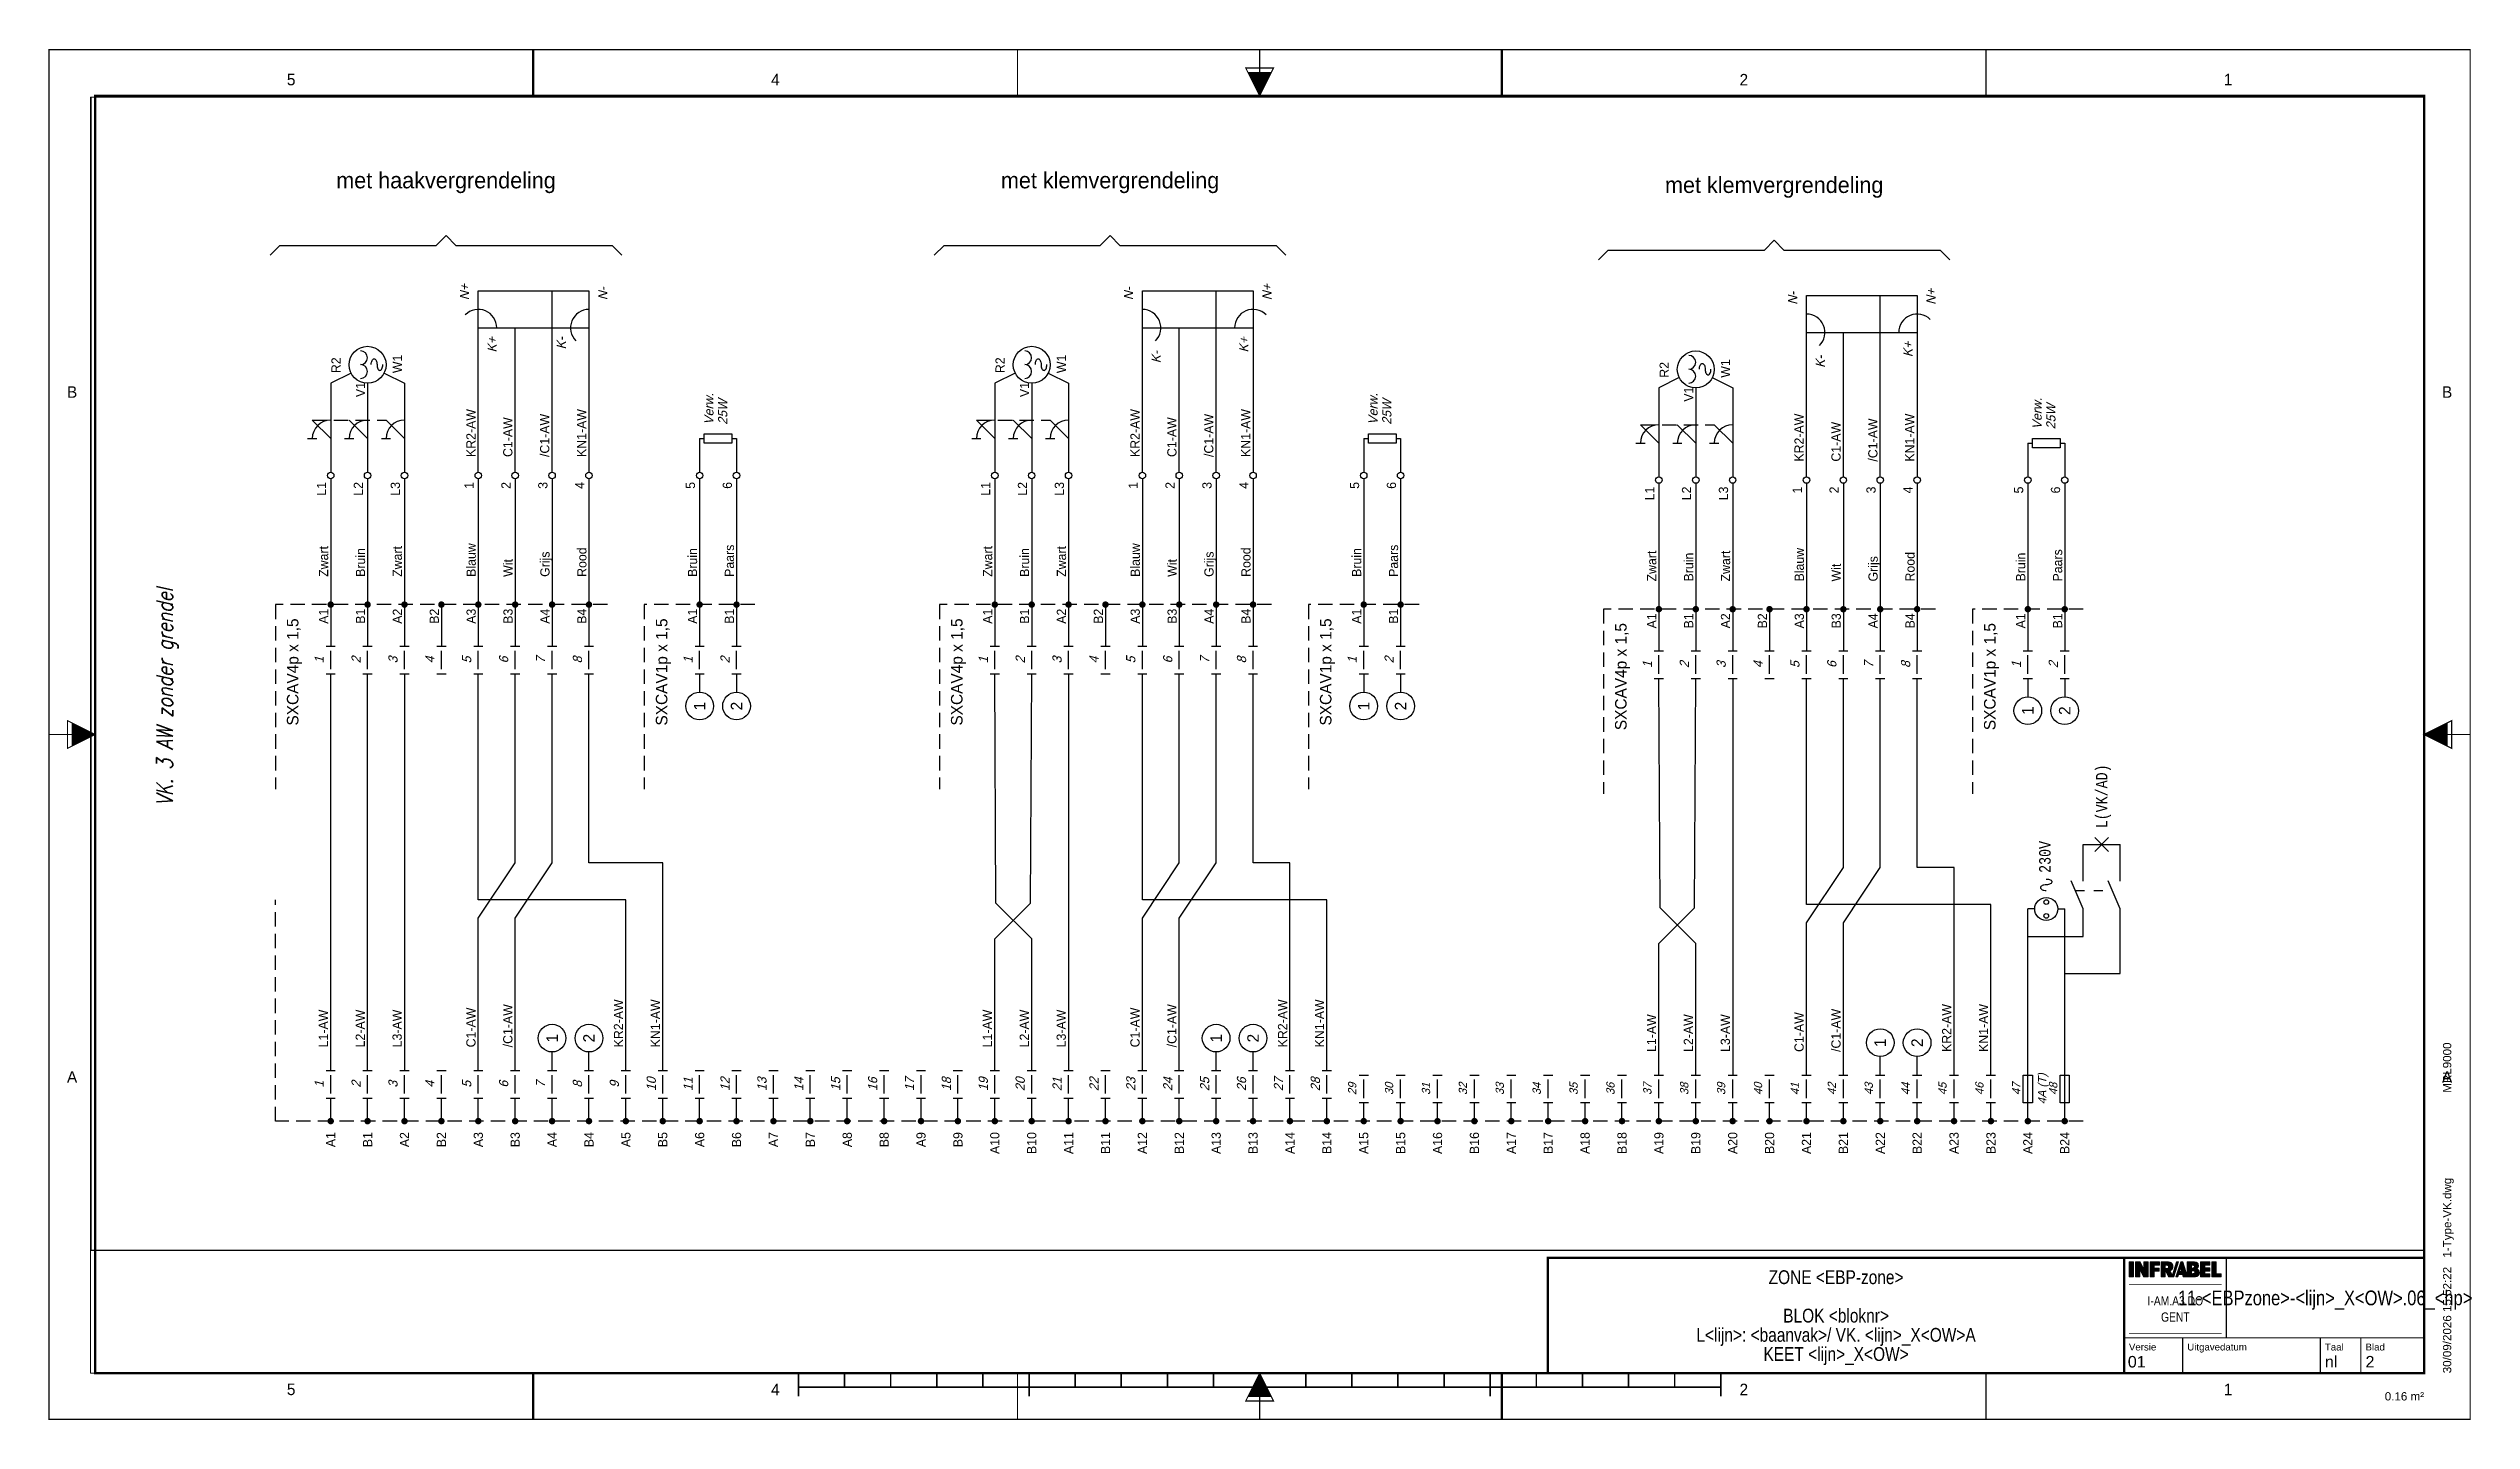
# Paper-space layout 'blad02' of a CAD drawing. Header units: millimetres. Extents: x -10 to 515, y -10 to 287.
# The model-space entities are those that its viewports show. They can reach past a viewport. Long polylines and large blocks are cut down to what shows.
import ezdxf
from ezdxf.enums import TextEntityAlignment as Align

# ---------------------------------------------------------------- set-up
doc = ezdxf.new("R2010")
doc.units = ezdxf.units.MM
for name, pattern in [('HIDDEN', [0.375, 0.25, -0.125]), ('HIDDEN2', [4.6875, 3.125, -1.5625]), ('PUNT', [4, 2, -2])]:
    doc.linetypes.add(name, pattern=pattern)
for name, color, linetype in [('18c', 1, 'Continuous'), ('35c', 2, 'Continuous'), ('TBM_PLOT_COLOR', 7, 'Continuous')]:
    doc.layers.add(name, color=color, linetype=linetype)
doc.layers.add('Nieuw', color=7, linetype='Continuous', true_color=0xff0505)
doc.layers.add('noprint', color=40, linetype='Continuous', plot=False)
doc.layers.add('TBM_VP', color=1, linetype='Continuous', plot=False)
doc.styles.add('ISO', font='isoplus')
doc.styles.add('ISO2_5', font='isoplus', dxfattribs={"height": 2.5})
doc.styles.add('ISO2S', font='isoplus', dxfattribs={"oblique": 15, "height": 2})
doc.styles.add('iso3_5', font='isoplus.shx', dxfattribs={"height": 3.5})
doc.styles.add('isoplus', font='isoplus.shx')
doc.styles.add('ITALICT', font='italict', dxfattribs={"width": 0.8})
doc.styles.add('MONO_8', font='monotxt', dxfattribs={"width": 0.8})
doc.styles.get("Standard").update_dxf_attribs({"font": 'isoplus.shx'})
doc.styles.add('TBM', font='arial.ttf')
doc.styles.add('TXTS', font='txt', dxfattribs={"oblique": 15})

psp = doc.layouts.new('blad02')

msp = doc.modelspace()

# ---------------------------------------------------------------- texts
at = {"color": 7, "linetype": 'Continuous', "style": 'ITALICT', "width": 0.8}
msp.add_text('VK. 3 AW zonder grendel', height=3.5, dxfattribs=at).set_placement((984, -516), align=Align.MIDDLE_CENTER)
at = {"color": 7, "style": 'isoplus'}
for s, p in [('A1', (889.625, -553)), ('B1', (889.625, -561)), ('A2', (889.625, -569)), ('B2', (889.625, -577)), ('A3', (889.625, -585)), ('B3', (889.625, -593)), ('A4', (889.625, -601)), ('B4', (889.625, -609)), ('A5', (889.625, -617)), ('B5', (889.625, -625)), ('A6', (889.625, -633)), ('B6', (889.625, -641)), ('A7', (889.625, -649)), ('B7', (889.625, -657)), ('A8', (889.625, -665)), ('B8', (889.625, -673)), ('A9', (889.625, -681)), ('B9', (889.625, -689)), ('A10', (889.625, -697)), ('B10', (889.625, -705)), ('A11', (889.625, -713)), ('B11', (889.625, -721)), ('A12', (889.625, -729)), ('B12', (889.625, -737)), ('A13', (889.625, -745)), ('B13', (889.625, -753)), ('A14', (889.625, -761)), ('B14', (889.625, -769)), ('A15', (889.625, -777)), ('B15', (889.625, -785)), ('A16', (889.625, -793)), ('B16', (889.625, -801)), ('A17', (889.625, -809)), ('B17', (889.625, -817)), ('A18', (889.625, -825)), ('B18', (889.625, -833)), ('A19', (889.625, -841)), ('B19', (889.625, -849)), ('A20', (889.625, -857)), ('B20', (889.625, -865)), ('A21', (889.625, -873)), ('B21', (889.625, -881)), ('A22', (889.625, -889)), ('B22', (889.625, -897)), ('A23', (889.625, -905)), ('B23', (889.625, -913)), ('A24', (889.625, -921)), ('B24', (889.625, -929))]:
    msp.add_text(s, height=2, dxfattribs=at).set_placement(p, align=Align.RIGHT)

# ---------------------------------------------------------------- blocks, each defined once
blk = doc.blocks.new('TBM_INFRABEL_C_S')
at = {"true_color": 0x00bcf0}
for points in [[(-72.99, 34.14), (-73.93, 34.14), (-73.93, 30.88), (-72.99, 30.88)], [(-71.58, 34.14), (-72.59, 34.14), (-72.59, 30.88), (-71.65, 30.88), (-71.65, 32.57), (-70.83, 30.88), (-69.83, 30.88), (-69.83, 34.14), (-70.76, 34.14), (-70.76, 32.46)], [(-68.49, 33.43), (-67.38, 33.43), (-67.38, 34.14), (-69.42, 34.14), (-69.42, 30.88), (-68.49, 30.88), (-68.49, 32.11), (-67.45, 32.11), (-67.45, 32.81), (-68.49, 32.81)], [(-62.76, 34.14), (-63.81, 30.88), (-63.38, 30.88), (-63.14, 31.61), (-63.01, 32.05), (-63, 32.05), (-62.76, 32.8), (-62.76, 32.81), (-62.33, 34.14)], [(-62.33, 34.14), (-62.76, 32.8), (-62.56, 32.05), (-63, 32.05), (-63.14, 31.61), (-63.21, 31.41), (-62.38, 31.41), (-62.24, 30.88), (-61.34, 30.88), (-61.34, 31.03)], [(-58.47, 34.14), (-58.47, 30.88), (-56.42, 30.88), (-56.42, 31.59), (-57.54, 31.59), (-57.54, 32.16), (-56.49, 32.16), (-56.49, 32.86), (-57.54, 32.86), (-57.54, 33.43), (-56.42, 33.43), (-56.42, 34.14)], [(-56.05, 34.14), (-56.05, 30.88), (-54.02, 30.88), (-54.02, 31.59), (-55.11, 31.59), (-55.11, 34.14)], [(-61.34, 31.03), (-61.34, 30.88), (-61.29, 30.88)]]:
    blk.add_hatch(color=140, dxfattribs=at).paths.add_polyline_path(points)
h = blk.add_hatch(color=140, dxfattribs=at)
h.paths.add_polyline_path([(-67.04, 34.14), (-67.04, 30.88), (-66.11, 30.88), (-66.11, 32.11), (-66.01, 32.11), (-65.4, 30.88), (-64.73, 30.88), (-64.59, 31.31), (-65.15, 32.25), (-65.07, 32.28), (-64.99, 32.31), (-64.92, 32.34), (-64.86, 32.38), (-64.8, 32.43), (-64.74, 32.48), (-64.7, 32.53), (-64.65, 32.59), (-64.61, 32.65), (-64.58, 32.72), (-64.55, 32.79), (-64.52, 32.86), (-64.51, 32.94), (-64.49, 33.02), (-64.49, 33.11), (-64.48, 33.19), (-64.49, 33.31), (-64.49, 33.36), (-64.5, 33.41), (-64.51, 33.46), (-64.52, 33.51), (-64.54, 33.56), (-64.56, 33.6), (-64.58, 33.65), (-64.6, 33.69), (-64.63, 33.73), (-64.65, 33.77), (-64.68, 33.8), (-64.71, 33.83), (-64.75, 33.87), (-64.78, 33.9), (-64.82, 33.93), (-64.87, 33.96), (-64.91, 33.98), (-64.95, 34), (-65.05, 34.05), (-65.15, 34.08), (-65.27, 34.11), (-65.39, 34.12), (-65.52, 34.14), (-65.66, 34.14)])
h.paths.add_polyline_path([(-66.11, 33.43), (-65.79, 33.43), (-65.72, 33.43), (-65.66, 33.41), (-65.62, 33.4), (-65.58, 33.39), (-65.52, 33.37), (-65.46, 33.31), (-65.43, 33.26), (-65.41, 33.22), (-65.4, 33.15), (-65.39, 33.07), (-65.4, 32.98), (-65.41, 32.94), (-65.42, 32.9), (-65.44, 32.87), (-65.46, 32.84), (-65.49, 32.81), (-65.53, 32.76), (-65.58, 32.74), (-65.65, 32.71), (-65.76, 32.68), (-65.83, 32.68), (-66.11, 32.68)], flags=16)
at = {"true_color": 0x005da4}
for points in [[(-63.68, 34.14), (-64.73, 30.88), (-64.29, 30.88), (-63.24, 34.14)], [(-62.76, 34.14), (-63.81, 30.88), (-63.38, 30.88), (-62.33, 34.14)]]:
    blk.add_hatch(color=154, dxfattribs=at).paths.add_polyline_path(points)
at = {"true_color": 0x00bcf0}
h = blk.add_hatch(color=140, dxfattribs=at)
h.paths.add_polyline_path([(-58.97, 32.42), (-59.02, 32.47), (-59.09, 32.5), (-59.15, 32.54), (-59.22, 32.57), (-59.3, 32.59), (-59.39, 32.61), (-59.47, 32.62), (-59.41, 32.65), (-59.34, 32.68), (-59.28, 32.72), (-59.22, 32.75), (-59.18, 32.79), (-59.13, 32.83), (-59.1, 32.87), (-59.06, 32.92), (-59.03, 32.96), (-59.01, 33.02), (-58.98, 33.07), (-58.97, 33.12), (-58.95, 33.18), (-58.94, 33.24), (-58.94, 33.3), (-58.94, 33.37), (-58.94, 33.46), (-58.95, 33.55), (-58.97, 33.64), (-58.99, 33.68), (-59.01, 33.71), (-59.02, 33.75), (-59.04, 33.79), (-59.07, 33.82), (-59.09, 33.85), (-59.11, 33.88), (-59.14, 33.91), (-59.17, 33.93), (-59.21, 33.96), (-59.28, 34), (-59.36, 34.04), (-59.45, 34.07), (-59.55, 34.1), (-59.66, 34.11), (-59.77, 34.13), (-59.9, 34.14), (-60.03, 34.14), (-61.34, 34.14), (-61.34, 31.03), (-61.29, 30.88), (-60.08, 30.88), (-59.93, 30.88), (-59.79, 30.89), (-59.66, 30.91), (-59.53, 30.93), (-59.41, 30.96), (-59.3, 30.99), (-59.19, 31.04), (-59.14, 31.06), (-59.1, 31.08), (-59.06, 31.11), (-59.01, 31.14), (-58.97, 31.17), (-58.94, 31.21), (-58.91, 31.24), (-58.88, 31.28), (-58.85, 31.32), (-58.82, 31.36), (-58.8, 31.4), (-58.78, 31.45), (-58.76, 31.5), (-58.75, 31.55), (-58.74, 31.6), (-58.73, 31.65), (-58.73, 31.71), (-58.72, 31.77), (-58.73, 31.86), (-58.73, 31.94), (-58.75, 32.03), (-58.77, 32.1), (-58.8, 32.18), (-58.83, 32.24), (-58.87, 32.31), (-58.91, 32.37)])
h.paths.add_polyline_path([(-60.41, 32.21), (-60.09, 32.21), (-60.01, 32.21), (-59.94, 32.2), (-59.9, 32.19), (-59.87, 32.18), (-59.84, 32.16), (-59.81, 32.15), (-59.79, 32.13), (-59.77, 32.11), (-59.75, 32.08), (-59.73, 32.06), (-59.72, 32.03), (-59.71, 31.99), (-59.7, 31.95), (-59.7, 31.91), (-59.7, 31.88), (-59.71, 31.85), (-59.71, 31.82), (-59.72, 31.79), (-59.74, 31.76), (-59.75, 31.74), (-59.77, 31.71), (-59.79, 31.69), (-59.82, 31.67), (-59.85, 31.65), (-59.88, 31.63), (-59.92, 31.62), (-59.96, 31.61), (-60.01, 31.6), (-60.06, 31.6), (-60.11, 31.59), (-60.41, 31.59)], flags=16)
h.paths.add_polyline_path([(-60.41, 32.81), (-60.41, 33.43), (-60.15, 33.43), (-60.07, 33.42), (-60, 33.41), (-59.97, 33.4), (-59.94, 33.39), (-59.91, 33.37), (-59.88, 33.36), (-59.86, 33.34), (-59.84, 33.32), (-59.82, 33.3), (-59.81, 33.27), (-59.8, 33.24), (-59.79, 33.21), (-59.78, 33.17), (-59.78, 33.13), (-59.79, 33.09), (-59.79, 33.06), (-59.8, 33.02), (-59.81, 32.99), (-59.83, 32.96), (-59.85, 32.93), (-59.87, 32.91), (-59.9, 32.89), (-59.93, 32.87), (-59.95, 32.85), (-59.99, 32.84), (-60.02, 32.83), (-60.09, 32.82), (-60.16, 32.81)], flags=16)
at = {"color": 140, "lineweight": 0, "true_color": 0x00bcf0}
for points in [[(-73.93, 30.88), (-72.99, 30.88), (-72.99, 34.14), (-73.93, 34.14), (-73.93, 30.88)], [(-70.76, 34.14), (-70.76, 32.52), (-70.79, 32.52), (-71.58, 34.14), (-72.59, 34.14), (-72.59, 30.88), (-71.65, 30.88), (-71.65, 32.53), (-71.63, 32.53), (-70.83, 30.88), (-69.83, 30.88), (-69.83, 34.14), (-70.76, 34.14)], [(-69.42, 30.88), (-68.49, 30.88), (-68.49, 32.11), (-67.45, 32.11), (-67.45, 32.81), (-68.49, 32.81), (-68.49, 33.43), (-67.38, 33.43), (-67.38, 34.14), (-69.42, 34.14), (-69.42, 30.88)], [(-66.11, 32.68), (-66.11, 33.43), (-65.79, 33.43), (-65.79, 33.43), (-65.74, 33.43), (-65.7, 33.42), (-65.66, 33.41), (-65.62, 33.4), (-65.58, 33.39), (-65.55, 33.38), (-65.52, 33.36), (-65.49, 33.34), (-65.47, 33.31), (-65.45, 33.29), (-65.43, 33.26), (-65.42, 33.23), (-65.41, 33.19), (-65.4, 33.15), (-65.39, 33.12), (-65.39, 33.07), (-65.39, 33.07), (-65.39, 33.03), (-65.4, 32.98), (-65.41, 32.94), (-65.42, 32.9), (-65.44, 32.87), (-65.46, 32.84), (-65.49, 32.81), (-65.51, 32.78), (-65.54, 32.76), (-65.58, 32.74), (-65.61, 32.72), (-65.65, 32.71), (-65.69, 32.7), (-65.73, 32.69), (-65.78, 32.68), (-65.83, 32.68), (-66.11, 32.68)], [(-61.29, 30.88), (-62.33, 34.14), (-62.76, 32.81), (-62.56, 32.05), (-63.01, 32.05), (-63.21, 31.41), (-62.38, 31.41), (-62.24, 30.88), (-61.29, 30.88)], [(-59.47, 32.62), (-59.47, 32.62), (-59.41, 32.65), (-59.34, 32.68), (-59.28, 32.72), (-59.22, 32.75), (-59.18, 32.79), (-59.13, 32.83), (-59.1, 32.87), (-59.06, 32.92), (-59.03, 32.96), (-59.01, 33.02), (-58.98, 33.07), (-58.97, 33.12), (-58.95, 33.18), (-58.94, 33.24), (-58.94, 33.3), (-58.94, 33.37), (-58.94, 33.37), (-58.94, 33.46), (-58.95, 33.55), (-58.97, 33.64), (-58.99, 33.68), (-59.01, 33.71), (-59.02, 33.75), (-59.04, 33.79), (-59.07, 33.82), (-59.09, 33.85), (-59.11, 33.88), (-59.14, 33.91), (-59.17, 33.93), (-59.21, 33.96), (-59.28, 34), (-59.36, 34.04), (-59.45, 34.07), (-59.55, 34.1), (-59.66, 34.11), (-59.77, 34.13), (-59.9, 34.14), (-60.03, 34.14), (-61.34, 34.14), (-61.34, 30.88), (-60.08, 30.88), (-60.08, 30.88), (-59.93, 30.88), (-59.79, 30.89), (-59.66, 30.91), (-59.53, 30.93), (-59.41, 30.96), (-59.3, 30.99), (-59.19, 31.04), (-59.14, 31.06), (-59.1, 31.08), (-59.06, 31.11), (-59.01, 31.14), (-58.97, 31.17), (-58.94, 31.21), (-58.91, 31.24), (-58.88, 31.28), (-58.85, 31.32), (-58.82, 31.36), (-58.8, 31.4), (-58.78, 31.45), (-58.76, 31.5), (-58.75, 31.55), (-58.74, 31.6), (-58.73, 31.65), (-58.73, 31.71), (-58.72, 31.77), (-58.72, 31.77), (-58.73, 31.86), (-58.73, 31.94), (-58.75, 32.03), (-58.77, 32.1), (-58.8, 32.18), (-58.83, 32.24), (-58.87, 32.31), (-58.91, 32.37), (-58.97, 32.42), (-59.02, 32.47), (-59.09, 32.5), (-59.15, 32.54), (-59.22, 32.57), (-59.3, 32.59), (-59.39, 32.61), (-59.47, 32.62), (-59.47, 32.62)], [(-60.41, 33.43), (-60.15, 33.43), (-60.15, 33.43), (-60.07, 33.42), (-60, 33.41), (-59.97, 33.4), (-59.94, 33.39), (-59.91, 33.37), (-59.88, 33.36), (-59.86, 33.34), (-59.84, 33.32), (-59.82, 33.3), (-59.81, 33.27), (-59.8, 33.24), (-59.79, 33.21), (-59.78, 33.17), (-59.78, 33.13), (-59.78, 33.13), (-59.79, 33.09), (-59.79, 33.06), (-59.8, 33.02), (-59.81, 32.99), (-59.83, 32.96), (-59.85, 32.93), (-59.87, 32.91), (-59.9, 32.89), (-59.93, 32.87), (-59.95, 32.85), (-59.99, 32.84), (-60.02, 32.83), (-60.09, 32.82), (-60.16, 32.81), (-60.41, 32.81), (-60.41, 33.43)], [(-60.41, 31.59), (-60.41, 32.21), (-60.09, 32.21), (-60.09, 32.21), (-60.01, 32.21), (-59.94, 32.2), (-59.9, 32.19), (-59.87, 32.18), (-59.84, 32.16), (-59.81, 32.15), (-59.79, 32.13), (-59.77, 32.11), (-59.75, 32.08), (-59.73, 32.06), (-59.72, 32.03), (-59.71, 31.99), (-59.7, 31.95), (-59.7, 31.91), (-59.7, 31.91), (-59.7, 31.88), (-59.71, 31.85), (-59.71, 31.82), (-59.72, 31.79), (-59.74, 31.76), (-59.75, 31.74), (-59.77, 31.71), (-59.79, 31.69), (-59.82, 31.67), (-59.85, 31.65), (-59.88, 31.63), (-59.92, 31.62), (-59.96, 31.61), (-60.01, 31.6), (-60.06, 31.6), (-60.11, 31.59), (-60.41, 31.59)], [(-58.47, 30.88), (-56.42, 30.88), (-56.42, 31.59), (-57.54, 31.59), (-57.54, 32.16), (-56.49, 32.16), (-56.49, 32.86), (-57.54, 32.86), (-57.54, 33.43), (-56.42, 33.43), (-56.42, 34.14), (-58.47, 34.14), (-58.47, 30.88)], [(-55.11, 31.59), (-55.11, 34.14), (-56.05, 34.14), (-56.05, 30.88), (-54.02, 30.88), (-54.02, 31.59), (-55.11, 31.59)]]:
    blk.add_lwpolyline(points, close=True, dxfattribs=at)
for points in [[(-65.15, 32.25), (-65.15, 32.25), (-65.07, 32.28), (-64.99, 32.31), (-64.92, 32.34), (-64.86, 32.38), (-64.8, 32.43), (-64.74, 32.48), (-64.7, 32.53), (-64.65, 32.59), (-64.61, 32.65), (-64.58, 32.72), (-64.55, 32.79), (-64.52, 32.86), (-64.51, 32.94), (-64.49, 33.02), (-64.49, 33.11), (-64.48, 33.19), (-64.48, 33.19), (-64.49, 33.31), (-64.49, 33.36), (-64.5, 33.41), (-64.51, 33.46), (-64.52, 33.51), (-64.54, 33.56), (-64.56, 33.6), (-64.58, 33.65), (-64.6, 33.69), (-64.63, 33.73), (-64.65, 33.77), (-64.68, 33.8), (-64.71, 33.83), (-64.75, 33.87), (-64.78, 33.9), (-64.82, 33.93), (-64.87, 33.96), (-64.91, 33.98), (-64.95, 34), (-65.05, 34.05), (-65.15, 34.08), (-65.27, 34.11), (-65.39, 34.12), (-65.52, 34.14), (-65.66, 34.14), (-67.04, 34.14), (-67.04, 30.88), (-66.11, 30.88), (-66.11, 32.11), (-66.01, 32.11), (-65.4, 30.88), (-64.33, 30.88)], [(-64.59, 31.31), (-65.15, 32.25), (-65.15, 32.25)]]:
    blk.add_lwpolyline(points, dxfattribs=at)
at = {"color": 154, "lineweight": 0, "true_color": 0x005da4}
for points in [[(-63.68, 34.14), (-64.73, 30.88), (-64.29, 30.88), (-63.24, 34.14), (-63.68, 34.14)], [(-62.76, 34.14), (-63.81, 30.88), (-63.38, 30.88), (-62.33, 34.14), (-62.76, 34.14)]]:
    blk.add_lwpolyline(points, close=True, dxfattribs=at)
at = {"color": 7, "style": 'TBM', "flags": 3}
blk.add_attdef('AT_BLOCKVERSION', text='', height=2.5, dxfattribs=at).set_placement((-73.88, 26.59), align=Align.MIDDLE_LEFT)
blk = doc.blocks.new('TBM_SERVICE2_S')
at = {"color": 7, "linetype": 'Continuous', "const_width": 0.18}
for points in [[(-74, 29.22), (-53.88, 29.22)], [(-74, 18.67), (-53.88, 18.67)]]:
    blk.add_lwpolyline(points, dxfattribs=at)
at = {"color": 7, "style": 'TBM', "width": 0.8}
for tag, p in [('AT_SERVICE1', (-63.94, 25.71)), ('AT_SERVICE2', (-63.94, 22.19))]:
    blk.add_attdef(tag, text='', height=2, dxfattribs=at).set_placement(p, align=Align.MIDDLE_CENTER)
at = {"color": 7, "style": 'TBM', "flags": 3}
blk.add_attdef('AT_BLOCKVERSION', text='', height=2.5, dxfattribs=at).set_placement((-78.3, 15.64), align=Align.MIDDLE_LEFT)
blk = doc.blocks.new('TBM_ARROW')
at = {"color": 9, "const_width": 0.25}
blk.add_lwpolyline([(-3, 4), (3, 4), (0, 10)], close=True, dxfattribs=at)
for points in [[(0, 0), (0, 10)], [(-2.5, 5), (2.5, 5)]]:
    blk.add_lwpolyline(points, dxfattribs=at)
at = {"color": 9}
blk.add_solid([(-2.5, 5), (0, 10), (2.5, 5)], dxfattribs=at)
at = {"color": 7, "style": 'TBM', "flags": 3}
blk.add_attdef('AT_BLOCKVERSION', text='', height=2.5, dxfattribs=at).set_placement((6.72, 1.06), align=Align.MIDDLE_LEFT)
blk = doc.blocks.new('TBM_200BAR')
at = {"color": 7}
blk.add_lwpolyline([(100, -5, 0.35, 0.35, 0), (100, 0, 0.35, 0.35, 0), (-100, 0, 0.35, 0.35, 0), (-100, -5, 0, 0, 0)], format="xyseb", dxfattribs=at)
at = {"color": 7, "const_width": 0.35}
for points in [[(-90, 0), (-90, -3)], [(-80, 0), (-80, -3)], [(-70, 0), (-70, -3)], [(-60, 0), (-60, -3)], [(-50, 0), (-50, -5)], [(-40, 0), (-40, -3)], [(-30, 0), (-30, -3)], [(-20, 0), (-20, -3)], [(-10, 0), (-10, -3)], [(0, 0), (0, -5)], [(10, 0), (10, -3)], [(20, 0), (20, -3)], [(30, 0), (30, -3)], [(40, 0), (40, -3)], [(50, 0), (50, -5)], [(60, 0), (60, -3)], [(70, 0), (70, -3)], [(80, 0), (80, -3)], [(90, 0), (90, -3)], [(-100, -3), (100, -3)]]:
    blk.add_lwpolyline(points, dxfattribs=at)
at = {"color": 7, "style": 'TBM', "flags": 3}
blk.add_attdef('AT_BLOCKVERSION', text='', height=2.5, dxfattribs=at).set_placement((-17.29, -8.41), align=Align.MIDDLE_LEFT)
blk = doc.blocks.new('TBM_KS554776')
at = {"color": 7, "linetype": 'Continuous'}
for points, const_width in [([(-525, 0), (0, 0), (0, 297), (-525, 297)], 0.25), ([(-515, 10), (-10, 10), (-10, 287), (-515, 287)], 0.5)]:
    blk.add_lwpolyline(points, close=True, dxfattribs=dict(at, const_width=const_width))
for points, const_width in [([(-420, 287), (-420, 297)], 0.5), ([(-315, 287), (-315, 297)], 0.25), ([(-210, 287), (-210, 297)], 0.5), ([(-105, 287), (-105, 297)], 0.25), ([(-515, 148.5), (-525, 148.5)], 0.25), ([(-10, 148.5), (0, 148.5)], 0.25), ([(-420, 10), (-420, 0)], 0.5), ([(-315, 10), (-315, 0)], 0.25), ([(-210, 10), (-210, 0)], 0.5), ([(-105, 10), (-105, 0)], 0.25)]:
    blk.add_lwpolyline(points, dxfattribs=dict(at, const_width=const_width))
for p, rotation in [((-262.5, 297), 180), ((-525, 148.5), 270), ((0, 148.5), 90)]:
    blk.add_blockref('TBM_ARROW', p, dxfattribs=dict(at, rotation=rotation))
for name, p in [('TBM_200BAR', (-262.5, 10)), ('TBM_ARROW', (-262.5, 0))]:
    blk.add_blockref(name, p, dxfattribs=at)
for s, p in [('5', (-472.5, 290.5)), ('4', (-367.5, 290.5)), ('3', (-262.5, 290.5)), ('2', (-157.5, 290.5)), ('1', (-52.5, 290.5)), ('B', (-520, 222.75)), ('B', (-5, 222.75)), ('A', (-520, 74.25)), ('A', (-5, 74.25)), ('5', (-472.5, 6.5)), ('4', (-367.5, 6.5)), ('3', (-262.5, 6.5)), ('2', (-157.5, 6.5)), ('1', (-52.5, 6.5))]:
    blk.add_text(s, height=2.5, dxfattribs=at).set_placement(p, align=Align.MIDDLE)
blk = doc.blocks.new('TBM_TITLE_S_N')
at = {"color": 7}
blk.add_lwpolyline([(-10, 35, 0.5, 0.5, 0), (-200, 35, 0.5, 0.5, 0), (-200, 10, 0, 0, 0)], format="xyseb", dxfattribs=at)
for points, const_width in [([(-75, 10), (-75, 35)], 0.5), ([(-75, 10), (-75, 35)], 0.5), ([(-52.88, 35), (-52.88, 17.68)], 0.25), ([(-62.35, 17.68), (-62.35, 10)], 0.25), ([(-32.51, 17.68), (-32.51, 10)], 0.25), ([(-23.7, 17.68), (-23.7, 10)], 0.25)]:
    blk.add_lwpolyline(points, dxfattribs=dict(at, const_width=const_width))
at = {"color": 7, "linetype": 'Continuous', "const_width": 0.25}
blk.add_lwpolyline([(-75, 17.68), (-10, 17.68)], dxfattribs=at)
at = {"color": 7, "style": 'TBM'}
for s, p in [('Versie', (-74, 15.69)), ('Uitgavedatum', (-61.35, 15.69)), ('Taal', (-31.51, 15.69)), ('Blad', (-22.7, 15.69))]:
    blk.add_text(s, height=1.5, dxfattribs=at).set_placement(p, align=Align.MIDDLE_LEFT)
for tag, p in [('AT_LOGIN', (-5, 70.82)), ('AT_DWGNAME', (-5, 35.07)), ('AT_DWGDATE', (-5, 10))]:
    blk.add_attdef(tag, text='', height=1.8, rotation=90, dxfattribs=at).set_placement(p, align=Align.MIDDLE_LEFT)
at = {"color": 7, "style": 'TBM', "width": 0.8}
blk.add_attdef('AT_PLANNUM', text='', height=3.5, dxfattribs=at).set_placement((-31.44, 26.34), align=Align.MIDDLE_CENTER)
at = {"color": 7, "style": 'TBM'}
for tag, p in [('AT_VERSION', (-74.24, 12.5)), ('AT_DATE', (-61.12, 12.5)), ('AT_LANG', (-31.51, 12.5)), ('AT_PAGE', (-22.7, 12.5))]:
    blk.add_attdef(tag, text='', height=2.5, dxfattribs=at).set_placement(p, align=Align.MIDDLE_LEFT)
for tag, flags, p in [('AT_TITLENUM', 1, (-198, 6.6)), ('AT_BLOCKVERSION', 3, (-198, 2.34))]:
    blk.add_attdef(tag, text='', height=2.5, dxfattribs=dict(at, flags=flags)).set_placement(p, align=Align.MIDDLE_LEFT)
blk.add_attdef('AT_SURF_S', text='', height=1.8, dxfattribs=at).set_placement((-10, 5), align=Align.MIDDLE_RIGHT)
blk = doc.blocks.new('TBM_DATA01_S_N')
at = {"color": 7, "style": 'TBM', "width": 0.8}
for tag, p in [('AT_DATA_LINENUM_N', (-137.5, 30.83)), ('AT_DATA_ZONE_N', (-137.5, 30.83)), ('AT_DATA_STATION_N', (-137.5, 26.67)), ('AT_DATA_BLOCKNUM_N', (-137.5, 22.5)), ('AT_DATA_DESC1_S_N', (-137.5, 18.33)), ('AT_DATA_DESC2_S_N', (-137.5, 14.17))]:
    blk.add_attdef(tag, text='', height=3, dxfattribs=at).set_placement(p, align=Align.MIDDLE_CENTER)
at = {"color": 7, "style": 'TBM'}
for tag, flags, p in [('AT_TITLENUM', 1, (-148.26, 6.6)), ('AT_BLOCKVERSION', 3, (-148.26, 2.34))]:
    blk.add_attdef(tag, text='', height=2.5, dxfattribs=dict(at, flags=flags)).set_placement(p, align=Align.MIDDLE_LEFT)
blk = doc.blocks.new('paginalayout')
at = {"layer": 'noprint'}
for p, q in [((864, -364), (864, -2500)), ((1136, -500), (864, -500))]:
    blk.add_line(p, q, dxfattribs=at)
blk = doc.blocks.new('T_SHR_B1')
at = {"color": 7}
for p, q in [((-3, 1), (-3, -1)), ((-2, 0), (2, 0)), ((3, 1), (3, -1))]:
    blk.add_line(p, q, dxfattribs=at)
at = {"color": 7, "style": 'TXTS', "oblique": 15}
blk.add_attdef('SNAME', text='', height=2, dxfattribs=at).set_placement((0, 2.5), align=Align.MIDDLE)
at = {"color": 1, "style": 'MONO_8', "width": 0.8, "flags": 1}
for tag, p in [('STATION', (0, 0)), ('LIJN', (0, 2)), ('GEBRUIK', (0, -2))]:
    blk.add_attdef(tag, text='', height=1.5, dxfattribs=at).set_placement(p, align=Align.MIDDLE)
blk = doc.blocks.new('T_VBLB1')
at = {"color": 7}
blk.add_line((0, 0), (4, 4), dxfattribs=at)
blk.add_arc((0, 0), 4, 0, 90, dxfattribs=at)
at = {"color": 7, "style": 'ISO2S', "oblique": 15}
for tag, p in [('B', (2, 5)), ('M', (-1, 2)), ('LO', (-2, -3))]:
    blk.add_attdef(tag, text='', height=2, dxfattribs=at).set_placement(p, align=Align.RIGHT)
at = {"color": 7, "style": 'ISO2_5'}
for tag, p in [('KNMT', (6, 4.5)), ('KNMB', (6, 1))]:
    blk.add_attdef(tag, p, '', height=2.5, dxfattribs=at)
at = {"color": 9, "style": 'MONO_8', "width": 0.8, "flags": 1}
for tag, p in [('STATION', (0, 0)), ('LIJN', (0, 2)), ('GEBRUIK', (0, -2))]:
    blk.add_attdef(tag, text='', height=1.5, dxfattribs=at).set_placement(p, align=Align.MIDDLE)
at = {"color": 7, "style": 'ISO2S', "oblique": 15}
blk.add_attdef('RO', (6, -3), '', height=2, dxfattribs=at)
blk = doc.blocks.new('T_LIJN')
at = {"color": 7}
blk.add_line((-1, 0), (1, 0), dxfattribs=at)
at = {"color": 9, "style": 'MONO_8', "width": 0.8, "flags": 1}
for tag, p in [('STATION', (0, 0)), ('LIJN', (0, 2)), ('GEBRUIK', (0, -2))]:
    blk.add_attdef(tag, text='', height=1.5, dxfattribs=at).set_placement(p, align=Align.MIDDLE)
at = {"color": 7, "style": 'MONO_8', "width": 0.8, "flags": 1}
blk.add_attdef('NAME', text='', height=2.5, dxfattribs=at).set_placement((0, 4), align=Align.MIDDLE)
blk = doc.blocks.new('T_WISS1')
at = {"color": 7, "linetype": 'Continuous'}
blk.add_lwpolyline([(2.5, 0, -0.051099), (2.45, -0.51, -0.064948), (2.32, -0.88, -0.104203), (2.09, -1.17, -0.174705), (1.88, -1.25, -0.174705), (1.66, -1.17, -0.104203), (1.43, -0.88, -0.064948), (1.3, -0.51, -0.051099), (1.25, 0, 0.051099), (1.2, 0.51, 0.064948), (1.07, 0.88, 0.104203), (0.84, 1.17, 0.174705), (0.62, 1.25, 0.174705), (0.41, 1.17, 0.104203), (0.18, 0.88, 0.064948), (0.05, 0.51, 0.051099), (0, 0)], format="xyb", dxfattribs=at)
blk = doc.blocks.new('T_XKLO1')
at = {"color": 7, "linetype": 'Continuous'}
blk.add_arc((0, 0), 4, 270, 45, dxfattribs=at)
at = {"color": 7, "style": 'ISO2S', "oblique": 15}
for tag, p in [('LB', (-2, 2)), ('M', (-2, -4)), ('LO', (-2, -8))]:
    blk.add_attdef(tag, text='', height=2, dxfattribs=at).set_placement(p, align=Align.RIGHT)
at = {"color": 9, "style": 'MONO_8', "width": 0.8, "flags": 1}
for tag, p in [('STATION', (0, 0)), ('LIJN', (0, 2)), ('GEBRUIK', (0, -2))]:
    blk.add_attdef(tag, text='', height=1.5, dxfattribs=at).set_placement(p, align=Align.MIDDLE)
at = {"color": 7, "style": 'ISO2S', "oblique": 15}
blk.add_attdef('RB', (6, 2), '', height=2, dxfattribs=at)
at = {"color": 7, "style": 'ISO2_5'}
for tag, p in [('KNMT', (2, -8.5)), ('KNMB', (2, -12))]:
    blk.add_attdef(tag, p, '', height=2.5, dxfattribs=at)
blk = doc.blocks.new('T_XKRB2')
at = {"color": 7, "linetype": 'Continuous'}
blk.add_arc((0, 0), 4, 0, 135, dxfattribs=at)
at = {"color": 7, "style": 'ISO2S', "oblique": 15}
for tag, p in [('LB', (-2, 6)), ('M', (-5, 1)), ('LO', (-2, -4))]:
    blk.add_attdef(tag, text='', height=2, dxfattribs=at).set_placement(p, align=Align.RIGHT)
at = {"color": 7, "style": 'ISO2_5'}
for tag, p in [('KNMT', (6, 4.5)), ('KNMB', (6, 1))]:
    blk.add_attdef(tag, p, '', height=2.5, dxfattribs=at)
at = {"color": 9, "style": 'MONO_8', "width": 0.8, "flags": 1}
for tag, p in [('STATION', (0, 0)), ('LIJN', (0, 2)), ('GEBRUIK', (0, -2))]:
    blk.add_attdef(tag, text='', height=1.5, dxfattribs=at).set_placement(p, align=Align.MIDDLE)
at = {"color": 7, "style": 'ISO2S', "oblique": 15}
blk.add_attdef('RO', (6, -4), '', height=2, dxfattribs=at)
blk = doc.blocks.new('T_W74V1')
at = {"color": 7, "linetype": 'Continuous'}
blk.add_lwpolyline([(-1, 3), (1, 3), (1, -3), (-1, -3)], close=True, dxfattribs=at)
at = {"color": 1, "style": 'MONO_8', "width": 0.8, "flags": 1}
for tag, p in [('STATION', (0, 0)), ('LIJN', (0, 2)), ('GEBRUIK', (0, -2))]:
    blk.add_attdef(tag, text='', height=1.5, dxfattribs=at).set_placement(p, align=Align.MIDDLE)
at = {"color": 7, "style": 'ISO2S', "oblique": 15}
for tag, p in [('WRNAME', (3, 1)), ('W', (3, -2))]:
    blk.add_attdef(tag, p, '', height=2, dxfattribs=at)
blk = doc.blocks.new('*U142')
at = {"color": 7}
for p, q in [((128.3, 0), (92, 0)), ((149, 0), (129.7, 0)), ((128.3, -8), (92, -8)), ((149, -8), (129.7, -8)), ((86, -16), (0, -16)), ((128.3, -16), (92, -16)), ((149, -16), (129.7, -16)), ((128.3, -32), (101, -32)), ((129.7, -32), (169, -32)), ((161, -32), (161, -56)), ((169, -32), (169, -56)), ((128.3, -40), (101, -40)), ((129.7, -40), (161, -40)), ((128.3, -48), (101, -48)), ((129.7, -48), (169, -48)), ((128.3, -56), (101, -56)), ((169, -56), (129.7, -56)), ((128.3, -80), (101, -80)), ((128.3, -88), (101, -88))]:
    blk.add_line(p, q, dxfattribs=at)
at = {"color": 7, "linetype": 'Continuous'}
for p, q in [((151.21, -4.42), (149, 0)), ((151.21, -11.58), (149, -16)), ((101, -24), (92, -24)), ((101, -32), (92, -32)), ((101, -40), (92, -40)), ((101, -48), (92, -48)), ((101, -56), (92, -56)), ((101, -80), (92, -80)), ((101, -88), (92, -88))]:
    blk.add_line(p, q, dxfattribs=at)
at = {"linetype": 'Continuous'}
for p, q in [((0, -48), (4, -48)), ((0, -56), (4, -56)), ((86, -80), (82, -80)), ((137, -80), (129.7, -80)), ((137, -80), (137, -81)), ((86, -88), (82, -88)), ((137, -88), (129.7, -88)), ((137, -87), (137, -88))]:
    blk.add_line(p, q, dxfattribs=at)
at = {"color": 7}
for points in [[(0, 0), (57, 0), (69, 0), (86, 0)], [(0, -8), (57, -8), (69, -8), (86, -8)], [(0, -32), (33, -32), (45, -40), (86, -40)], [(0, -64), (37, -64), (37, -32), (86, -32)], [(0, -40), (33, -40), (45, -48), (86, -48)], [(0, -72), (45, -72), (45, -56), (86, -56)]]:
    blk.add_lwpolyline(points, dxfattribs=at)
at = {"color": 7, "const_width": 0.7}
for points in [[(100.65, 0, 1), (101.35, 0, 1)], [(100.65, -8, 1), (101.35, -8, 1)], [(100.65, -16, 1), (101.35, -16, 1)], [(100.65, -24, 1), (101.35, -24, 1)], [(100.65, -32, 1), (101.35, -32, 1)], [(100.65, -40, 1), (101.35, -40, 1)], [(100.65, -48, 1), (101.35, -48, 1)], [(100.65, -56, 1), (101.35, -56, 1)], [(100.65, -80, 1), (101.35, -80, 1)], [(100.65, -88, 1), (101.35, -88, 1)]]:
    blk.add_lwpolyline(points, format="xyb", close=True, dxfattribs=at)
at = {"color": 7, "linetype": 'Continuous'}
blk.add_lwpolyline([(150.03, -6.48, 1), (153.03, -6.48, 1), (156.03, -6.48)], format="xyb", dxfattribs=at)
at = {"color": 7}
for centre, radius in [((129, 0), 0.7), ((153, -8), 4), ((129, -8), 0.7), ((129, -16), 0.7), ((129, -32), 0.7), ((129, -40), 0.7), ((129, -48), 0.7), ((129, -56), 0.7), ((129, -80), 0.7), ((129, -88), 0.7)]:
    blk.add_circle(centre, radius, dxfattribs=at)
at = {"linetype": 'Continuous'}
for centre in [(7, -48), (7, -56), (79, -80), (79, -88)]:
    blk.add_circle(centre, 3, dxfattribs=at)
at = {"layer": '18c', "linetype": 'HIDDEN2'}
blk.add_line((141, 4), (141, -12), dxfattribs=at)
for points in [[(101, -60), (101, 12), (61, 12)], [(101, -92), (101, -68), (61, -68)]]:
    blk.add_lwpolyline(points, dxfattribs=at)
at = {"layer": '35c', "color": 7, "linetype": 'Continuous'}
blk.add_lwpolyline([(176.76, 13.12), (178.88, 11), (178.88, -22.88), (181, -25), (178.88, -27.12), (178.88, -61), (176.76, -63.12)], dxfattribs=at)
at = {"color": 7}
for name, p, values in [('T_SHR_B1', (89, 0), {'SNAME': '1'}), ('T_SHR_B1', (89, -8), {'SNAME': '2'}), ('T_SHR_B1', (89, -16), {'SNAME': '3'}), ('T_SHR_B1', (89, -24), {'SNAME': '4'}), ('T_SHR_B1', (89, -32), {'SNAME': '5'}), ('T_XKLO1', (161, -32), {'RB': 'N+', 'M': 'K+'}), ('T_SHR_B1', (89, -40), {'SNAME': '6'}), ('T_SHR_B1', (89, -48), {'SNAME': '7'}), ('T_SHR_B1', (89, -56), {'SNAME': '8'}), ('T_SHR_B1', (89, -80), {'SNAME': '1'}), ('T_SHR_B1', (89, -88), {'SNAME': '2'})]:
    blk.add_blockref(name, p, dxfattribs=at).add_auto_attribs(values)
at = {"color": 0, "rotation": 270}
for p in [(137, 4), (137, -4), (137, -12)]:
    blk.add_blockref('T_LIJN', p, dxfattribs=at)
at = {"color": 0}
for p in [(137, 0), (137, -8), (137, -16)]:
    blk.add_blockref('T_VBLB1', p, dxfattribs=at)
at = {"color": 7, "linetype": 'Continuous', "rotation": 89.99999999999999}
blk.add_blockref('T_WISS1', (153.03, -11.29), dxfattribs=at)
at = {"color": 7}
ref = blk.add_blockref('T_XKRB2', (161, -56), dxfattribs=at)
ref.add_attrib('RO', 'N-', (167, -60), dxfattribs={"color": 7, "height": 2, "style": 'ISO2S', "oblique": 15})
ref.add_attrib('LB', 'K-', dxfattribs={"color": 7, "height": 2, "style": 'ISO2S', "oblique": 15}).set_placement((159, -51), align=Align.RIGHT)
at = {"linetype": 'Continuous'}
blk.add_blockref('T_W74V1', (137, -84), dxfattribs=at).add_auto_attribs({'WRNAME': 'Verw.', 'W': '25W'})
at = {"color": 7, "linetype": 'Continuous', "style": 'isoplus'}
for s, p in [('SXCAV4p x 1,5', (98, 7)), ('SXCAV1p x 1,5', (98, -73))]:
    blk.add_text(s, height=2.5, dxfattribs=at).set_placement(p, align=Align.RIGHT)
for s, p in [('L1-AW', (5, 0)), ('L2-AW', (5, -8)), ('L3-AW', (5, -16)), ('C1-AW', (5, -32)), ('KR2-AW', (133, -32)), ('/C1-AW', (5, -40)), ('C1-AW', (133, -40)), ('/C1-AW', (133, -48)), ('KN1-AW', (133, -56)), ('KR2-AW', (5, -64)), ('KN1-AW', (5, -72))]:
    blk.add_text(s, height=2, dxfattribs=at).set_placement(p, align=Align.BOTTOM_LEFT)
at = {"color": 7, "style": 'isoplus'}
for s, p in [('A1', (96.84, 0.55)), ('Zwart', (107.01, 0.55)), ('B1', (96.84, -7.45)), ('Bruin', (107.01, -7.45)), ('A2', (96.84, -15.45)), ('Zwart', (107.01, -15.45)), ('B2', (96.84, -23.45)), ('A3', (96.84, -31.45)), ('Blauw', (107.01, -31.45)), ('B3', (96.84, -39.45)), ('Wit', (107.01, -39.45)), ('A4', (96.84, -47.45)), ('Grijs', (107.01, -47.45)), ('B4', (96.84, -55.45)), ('Rood', (107.01, -55.45)), ('A1', (96.84, -79.45)), ('Bruin', (107.01, -79.45)), ('B1', (96.84, -87.45)), ('Paars', (107.01, -87.45))]:
    blk.add_text(s, height=2, dxfattribs=at).set_placement(p)
for s, p in [('L1', (127.59, 1)), ('L2', (127.59, -7)), ('L3', (127.59, -15)), ('1', (127.59, -31)), ('2', (127.59, -39)), ('3', (127.59, -47)), ('4', (127.59, -55)), ('5', (127.59, -79)), ('6', (127.59, -87))]:
    blk.add_text(s, height=2, dxfattribs=at).set_placement(p, align=Align.RIGHT)
at = {"color": 7, "linetype": 'HIDDEN', "style": 'isoplus'}
for s, p in [('R2', (151.19, -2.15)), ('V1', (145.99, -7.45)), ('W1', (151.19, -15.44))]:
    blk.add_text(s, height=2, dxfattribs=at).set_placement(p)
at = {"color": 2, "linetype": 'HIDDEN2', "style": 'isoplus'}
blk.add_text('met haakvergrendeling', height=3.5, rotation=270, dxfattribs=at).set_placement((193, -25), align=Align.MIDDLE_CENTER)
at = {"linetype": 'Continuous'}
for s, p in [('1', (7, -48)), ('2', (7, -56)), ('1', (79, -80)), ('2', (79, -88))]:
    blk.add_text(s, height=2.5, dxfattribs=at).set_placement(p, align=Align.MIDDLE_CENTER)
for tag, p in [('AWKABELKOP', (98, 14)), ('VERWARMINGKABELKOP', (98, -66))]:
    blk.add_attdef(tag, text='', height=2.5, dxfattribs=at).set_placement(p, align=Align.RIGHT)
at = {"layer": '35c', "linetype": 'Continuous', "style": 'iso3_5'}
blk.add_attdef('AW', text='', height=3.5, rotation=270, dxfattribs=at).set_placement((185, -25), align=Align.MIDDLE_CENTER)
blk = doc.blocks.new('T_SP736O')
at = {"color": 7}
for centre, radius in [((0, 0), 2.5), ((-1.5, 0), 0.5), ((1.5, 0), 0.5)]:
    blk.add_circle(centre, radius, dxfattribs=at)
at = {"color": 7, "style": 'ISO2S', "oblique": 15}
blk.add_attdef('L1', text='', height=2, dxfattribs=at).set_placement((-3, 3.12), align=Align.RIGHT)
at = {"color": 9, "style": 'MONO_8', "width": 0.8, "flags": 1}
for tag, p in [('STATION', (0, 0)), ('LIJN', (0, 2)), ('GEBRUIK', (0, -2))]:
    blk.add_attdef(tag, text='', height=1.5, dxfattribs=at).set_placement(p, align=Align.MIDDLE)
at = {"color": 7, "style": 'ISO2S', "oblique": 15}
blk.add_attdef('L2', (3, 3.12), '', height=2, dxfattribs=at)
at = {"color": 7, "style": 'MONO_8', "width": 0.8}
blk.add_attdef('SPNAME', text='', height=2.5, dxfattribs=at).set_placement((0, -5), align=Align.MIDDLE)
blk = doc.blocks.new('T_L71V1')
at = {"color": 2, "linetype": 'Continuous'}
for p, q in [((-1.5, 1.5), (1.5, -1.5)), ((-1.5, -1.5), (1.5, 1.5))]:
    blk.add_line(p, q, dxfattribs=at)
at = {"color": 9, "style": 'MONO_8', "width": 0.8, "flags": 1}
for tag, p in [('STATION', (0, 0)), ('LIJN', (0, 2)), ('GEBRUIK', (0, -2))]:
    blk.add_attdef(tag, text='', height=1.5, dxfattribs=at).set_placement(p, align=Align.MIDDLE)
at = {"color": 7, "style": 'MONO_8', "width": 0.8}
for tag, p, height in [('FT', (3.5, 2.5), 2), ('LNAME', (3.5, -1.25), 2.5)]:
    blk.add_attdef(tag, p, '', height=height, dxfattribs=at)
at = {"color": 7, "style": 'ISO'}
blk.add_attdef('W', (3.5, -4.5), '', height=2, dxfattribs=at)
blk = doc.blocks.new('knooppunt')
at = {"linetype": 'Continuous', "const_width": 0.7}
blk.add_lwpolyline([(-0.35, 0, 1), (0.35, 0, 1)], format="xyb", close=True, dxfattribs=at)
blk = doc.blocks.new('*U153')
at = {"linetype": 'Continuous'}
for p, q in [((-2, -1), (-2, 1)), ((-2, 1), (4, 1)), ((4, 1), (4, -1)), ((4, -1), (-2, -1))]:
    blk.add_line(p, q, dxfattribs=at)
blk.add_line((-2, 0), (4, 0))
at = {"style": 'isoplus', "oblique": 15}
blk.add_attdef('XTRTXTTOP', text='', height=1.8, dxfattribs=at).set_placement((1, 4), align=Align.CENTER)
blk.add_attdef('SNAME', text='', height=1.8, dxfattribs=at).set_placement((1, 2.5), align=Align.MIDDLE)
blk.add_attdef('XTRTXTBOT', text='', height=1.8, dxfattribs=at).set_placement((1, -4), align=Align.TOP_CENTER)
at = {"style": 'isoplus'}
blk.add_attdef('W', text='', height=1.8, dxfattribs=at).set_placement((1, -2.5), align=Align.MIDDLE)
blk = doc.blocks.new('*U157')
at = {"linetype": 'Continuous'}
for p, q in [((-2, -1), (-2, 1)), ((-2, 1), (4, 1)), ((4, 1), (4, -1)), ((4, -1), (-2, -1))]:
    blk.add_line(p, q, dxfattribs=at)
blk.add_line((-2, 0), (4, 0))
at = {"style": 'isoplus', "oblique": 15}
blk.add_attdef('XTRTXTTOP', text='', height=1.8, dxfattribs=at).set_placement((1, 4), align=Align.CENTER)
blk.add_attdef('SNAME', text='', height=1.8, dxfattribs=at).set_placement((1, 2.5), align=Align.MIDDLE)
blk.add_attdef('XTRTXTBOT', text='', height=1.8, dxfattribs=at).set_placement((1, -4), align=Align.TOP_CENTER)
at = {"style": 'isoplus'}
blk.add_attdef('W', text='', height=1.8, dxfattribs=at).set_placement((1, -2.5), align=Align.MIDDLE)
blk = doc.blocks.new('*U158')
at = {"linetype": 'Continuous'}
for p, q in [((-2, -1), (-2, 1)), ((4, 1), (4, -1))]:
    blk.add_line(p, q, dxfattribs=at)
blk.add_line((-1, 0), (3, 0))
at = {"style": 'isoplus', "oblique": 15}
blk.add_attdef('XTRTXTTOP', text='', height=1.8, dxfattribs=at).set_placement((1, 4), align=Align.CENTER)
blk.add_attdef('SNAME', text='', height=1.8, dxfattribs=at).set_placement((1, 2.5), align=Align.MIDDLE)
blk.add_attdef('XTRTXTBOT', text='', height=1.8, dxfattribs=at).set_placement((1, -4), align=Align.TOP_CENTER)
at = {"style": 'isoplus'}
blk.add_attdef('W', text='', height=1.8, dxfattribs=at).set_placement((1, -2.5), align=Align.MIDDLE)
blk = doc.blocks.new('*U159')
at = {"linetype": 'Continuous'}
for p, q in [((-2, -1), (-2, 1)), ((4, 1), (4, -1))]:
    blk.add_line(p, q, dxfattribs=at)
blk.add_line((-1, 0), (3, 0))
at = {"style": 'isoplus', "oblique": 15}
blk.add_attdef('XTRTXTTOP', text='', height=1.8, dxfattribs=at).set_placement((1, 4), align=Align.CENTER)
blk.add_attdef('SNAME', text='', height=1.8, dxfattribs=at).set_placement((1, 2.5), align=Align.MIDDLE)
blk.add_attdef('XTRTXTBOT', text='', height=1.8, dxfattribs=at).set_placement((1, -4), align=Align.TOP_CENTER)
at = {"style": 'isoplus'}
blk.add_attdef('W', text='', height=1.8, dxfattribs=at).set_placement((1, -2.5), align=Align.MIDDLE)
blk = doc.blocks.new('*U160')
at = {"linetype": 'Continuous'}
for p, q in [((-2, -1), (-2, 1)), ((4, 1), (4, -1))]:
    blk.add_line(p, q, dxfattribs=at)
blk.add_line((-1, 0), (3, 0))
at = {"style": 'isoplus', "oblique": 15}
blk.add_attdef('XTRTXTTOP', text='', height=1.8, dxfattribs=at).set_placement((1, 4), align=Align.CENTER)
blk.add_attdef('SNAME', text='', height=1.8, dxfattribs=at).set_placement((1, 2.5), align=Align.MIDDLE)
blk.add_attdef('XTRTXTBOT', text='', height=1.8, dxfattribs=at).set_placement((1, -4), align=Align.TOP_CENTER)
at = {"style": 'isoplus'}
blk.add_attdef('W', text='', height=1.8, dxfattribs=at).set_placement((1, -2.5), align=Align.MIDDLE)
blk = doc.blocks.new('*U161')
at = {"linetype": 'Continuous'}
for p, q in [((-2, -1), (-2, 1)), ((4, 1), (4, -1))]:
    blk.add_line(p, q, dxfattribs=at)
blk.add_line((-1, 0), (3, 0))
at = {"style": 'isoplus', "oblique": 15}
blk.add_attdef('XTRTXTTOP', text='', height=1.8, dxfattribs=at).set_placement((1, 4), align=Align.CENTER)
blk.add_attdef('SNAME', text='', height=1.8, dxfattribs=at).set_placement((1, 2.5), align=Align.MIDDLE)
blk.add_attdef('XTRTXTBOT', text='', height=1.8, dxfattribs=at).set_placement((1, -4), align=Align.TOP_CENTER)
at = {"style": 'isoplus'}
blk.add_attdef('W', text='', height=1.8, dxfattribs=at).set_placement((1, -2.5), align=Align.MIDDLE)
blk = doc.blocks.new('*U162')
at = {"linetype": 'Continuous'}
for p, q in [((-2, -1), (-2, 1)), ((4, 1), (4, -1))]:
    blk.add_line(p, q, dxfattribs=at)
blk.add_line((-1, 0), (3, 0))
at = {"style": 'isoplus', "oblique": 15}
blk.add_attdef('XTRTXTTOP', text='', height=1.8, dxfattribs=at).set_placement((1, 4), align=Align.CENTER)
blk.add_attdef('SNAME', text='', height=1.8, dxfattribs=at).set_placement((1, 2.5), align=Align.MIDDLE)
blk.add_attdef('XTRTXTBOT', text='', height=1.8, dxfattribs=at).set_placement((1, -4), align=Align.TOP_CENTER)
at = {"style": 'isoplus'}
blk.add_attdef('W', text='', height=1.8, dxfattribs=at).set_placement((1, -2.5), align=Align.MIDDLE)
blk = doc.blocks.new('*U143')
at = {"linetype": 'Continuous'}
for p, q in [((-2, -1), (-2, 1)), ((4, 1), (4, -1))]:
    blk.add_line(p, q, dxfattribs=at)
blk.add_line((-1, 0), (3, 0))
at = {"style": 'isoplus', "oblique": 15}
blk.add_attdef('XTRTXTTOP', text='', height=1.8, dxfattribs=at).set_placement((1, 4), align=Align.CENTER)
blk.add_attdef('SNAME', text='', height=1.8, dxfattribs=at).set_placement((1, 2.5), align=Align.MIDDLE)
blk.add_attdef('XTRTXTBOT', text='', height=1.8, dxfattribs=at).set_placement((1, -4), align=Align.TOP_CENTER)
at = {"style": 'isoplus'}
blk.add_attdef('W', text='', height=1.8, dxfattribs=at).set_placement((1, -2.5), align=Align.MIDDLE)
blk = doc.blocks.new('*U144')
at = {"linetype": 'Continuous'}
for p, q in [((-2, -1), (-2, 1)), ((4, 1), (4, -1))]:
    blk.add_line(p, q, dxfattribs=at)
blk.add_line((-1, 0), (3, 0))
at = {"style": 'isoplus', "oblique": 15}
blk.add_attdef('XTRTXTTOP', text='', height=1.8, dxfattribs=at).set_placement((1, 4), align=Align.CENTER)
blk.add_attdef('SNAME', text='', height=1.8, dxfattribs=at).set_placement((1, 2.5), align=Align.MIDDLE)
blk.add_attdef('XTRTXTBOT', text='', height=1.8, dxfattribs=at).set_placement((1, -4), align=Align.TOP_CENTER)
at = {"style": 'isoplus'}
blk.add_attdef('W', text='', height=1.8, dxfattribs=at).set_placement((1, -2.5), align=Align.MIDDLE)
blk = doc.blocks.new('*U145')
at = {"linetype": 'Continuous'}
for p, q in [((-2, -1), (-2, 1)), ((4, 1), (4, -1))]:
    blk.add_line(p, q, dxfattribs=at)
blk.add_line((-1, 0), (3, 0))
at = {"style": 'isoplus', "oblique": 15}
blk.add_attdef('XTRTXTTOP', text='', height=1.8, dxfattribs=at).set_placement((1, 4), align=Align.CENTER)
blk.add_attdef('SNAME', text='', height=1.8, dxfattribs=at).set_placement((1, 2.5), align=Align.MIDDLE)
blk.add_attdef('XTRTXTBOT', text='', height=1.8, dxfattribs=at).set_placement((1, -4), align=Align.TOP_CENTER)
at = {"style": 'isoplus'}
blk.add_attdef('W', text='', height=1.8, dxfattribs=at).set_placement((1, -2.5), align=Align.MIDDLE)
blk = doc.blocks.new('*U146')
at = {"linetype": 'Continuous'}
for p, q in [((-2, -1), (-2, 1)), ((4, 1), (4, -1))]:
    blk.add_line(p, q, dxfattribs=at)
blk.add_line((-1, 0), (3, 0))
at = {"style": 'isoplus', "oblique": 15}
blk.add_attdef('XTRTXTTOP', text='', height=1.8, dxfattribs=at).set_placement((1, 4), align=Align.CENTER)
blk.add_attdef('SNAME', text='', height=1.8, dxfattribs=at).set_placement((1, 2.5), align=Align.MIDDLE)
blk.add_attdef('XTRTXTBOT', text='', height=1.8, dxfattribs=at).set_placement((1, -4), align=Align.TOP_CENTER)
at = {"style": 'isoplus'}
blk.add_attdef('W', text='', height=1.8, dxfattribs=at).set_placement((1, -2.5), align=Align.MIDDLE)
blk = doc.blocks.new('*U147')
at = {"linetype": 'Continuous'}
for p, q in [((-2, -1), (-2, 1)), ((4, 1), (4, -1))]:
    blk.add_line(p, q, dxfattribs=at)
blk.add_line((-1, 0), (3, 0))
at = {"style": 'isoplus', "oblique": 15}
blk.add_attdef('XTRTXTTOP', text='', height=1.8, dxfattribs=at).set_placement((1, 4), align=Align.CENTER)
blk.add_attdef('SNAME', text='', height=1.8, dxfattribs=at).set_placement((1, 2.5), align=Align.MIDDLE)
blk.add_attdef('XTRTXTBOT', text='', height=1.8, dxfattribs=at).set_placement((1, -4), align=Align.TOP_CENTER)
at = {"style": 'isoplus'}
blk.add_attdef('W', text='', height=1.8, dxfattribs=at).set_placement((1, -2.5), align=Align.MIDDLE)
blk = doc.blocks.new('*U148')
at = {"linetype": 'Continuous'}
for p, q in [((-2, -1), (-2, 1)), ((4, 1), (4, -1))]:
    blk.add_line(p, q, dxfattribs=at)
blk.add_line((-1, 0), (3, 0))
at = {"style": 'isoplus', "oblique": 15}
blk.add_attdef('XTRTXTTOP', text='', height=1.8, dxfattribs=at).set_placement((1, 4), align=Align.CENTER)
blk.add_attdef('SNAME', text='', height=1.8, dxfattribs=at).set_placement((1, 2.5), align=Align.MIDDLE)
blk.add_attdef('XTRTXTBOT', text='', height=1.8, dxfattribs=at).set_placement((1, -4), align=Align.TOP_CENTER)
at = {"style": 'isoplus'}
blk.add_attdef('W', text='', height=1.8, dxfattribs=at).set_placement((1, -2.5), align=Align.MIDDLE)
blk = doc.blocks.new('*U149')
at = {"linetype": 'Continuous'}
for p, q in [((-2, -1), (-2, 1)), ((4, 1), (4, -1))]:
    blk.add_line(p, q, dxfattribs=at)
blk.add_line((-1, 0), (3, 0))
at = {"style": 'isoplus', "oblique": 15}
blk.add_attdef('XTRTXTTOP', text='', height=1.8, dxfattribs=at).set_placement((1, 4), align=Align.CENTER)
blk.add_attdef('SNAME', text='', height=1.8, dxfattribs=at).set_placement((1, 2.5), align=Align.MIDDLE)
blk.add_attdef('XTRTXTBOT', text='', height=1.8, dxfattribs=at).set_placement((1, -4), align=Align.TOP_CENTER)
at = {"style": 'isoplus'}
blk.add_attdef('W', text='', height=1.8, dxfattribs=at).set_placement((1, -2.5), align=Align.MIDDLE)
blk = doc.blocks.new('*U150')
at = {"linetype": 'Continuous'}
for p, q in [((-2, -1), (-2, 1)), ((4, 1), (4, -1))]:
    blk.add_line(p, q, dxfattribs=at)
blk.add_line((-1, 0), (3, 0))
at = {"style": 'isoplus', "oblique": 15}
blk.add_attdef('XTRTXTTOP', text='', height=1.8, dxfattribs=at).set_placement((1, 4), align=Align.CENTER)
blk.add_attdef('SNAME', text='', height=1.8, dxfattribs=at).set_placement((1, 2.5), align=Align.MIDDLE)
blk.add_attdef('XTRTXTBOT', text='', height=1.8, dxfattribs=at).set_placement((1, -4), align=Align.TOP_CENTER)
at = {"style": 'isoplus'}
blk.add_attdef('W', text='', height=1.8, dxfattribs=at).set_placement((1, -2.5), align=Align.MIDDLE)
blk = doc.blocks.new('*U151')
at = {"linetype": 'Continuous'}
for p, q in [((-2, -1), (-2, 1)), ((4, 1), (4, -1))]:
    blk.add_line(p, q, dxfattribs=at)
blk.add_line((-1, 0), (3, 0))
at = {"style": 'isoplus', "oblique": 15}
blk.add_attdef('XTRTXTTOP', text='', height=1.8, dxfattribs=at).set_placement((1, 4), align=Align.CENTER)
blk.add_attdef('SNAME', text='', height=1.8, dxfattribs=at).set_placement((1, 2.5), align=Align.MIDDLE)
blk.add_attdef('XTRTXTBOT', text='', height=1.8, dxfattribs=at).set_placement((1, -4), align=Align.TOP_CENTER)
at = {"style": 'isoplus'}
blk.add_attdef('W', text='', height=1.8, dxfattribs=at).set_placement((1, -2.5), align=Align.MIDDLE)
blk = doc.blocks.new('*U152')
at = {"linetype": 'Continuous'}
for p, q in [((-2, -1), (-2, 1)), ((4, 1), (4, -1))]:
    blk.add_line(p, q, dxfattribs=at)
blk.add_line((-1, 0), (3, 0))
at = {"style": 'isoplus', "oblique": 15}
blk.add_attdef('XTRTXTTOP', text='', height=1.8, dxfattribs=at).set_placement((1, 4), align=Align.CENTER)
blk.add_attdef('SNAME', text='', height=1.8, dxfattribs=at).set_placement((1, 2.5), align=Align.MIDDLE)
blk.add_attdef('XTRTXTBOT', text='', height=1.8, dxfattribs=at).set_placement((1, -4), align=Align.TOP_CENTER)
at = {"style": 'isoplus'}
blk.add_attdef('W', text='', height=1.8, dxfattribs=at).set_placement((1, -2.5), align=Align.MIDDLE)
blk = doc.blocks.new('*U154')
at = {"linetype": 'Continuous'}
for p, q in [((-2, -1), (-2, 1)), ((4, 1), (4, -1))]:
    blk.add_line(p, q, dxfattribs=at)
blk.add_line((-1, 0), (3, 0))
at = {"style": 'isoplus', "oblique": 15}
blk.add_attdef('XTRTXTTOP', text='', height=1.8, dxfattribs=at).set_placement((1, 4), align=Align.CENTER)
blk.add_attdef('SNAME', text='', height=1.8, dxfattribs=at).set_placement((1, 2.5), align=Align.MIDDLE)
blk.add_attdef('XTRTXTBOT', text='', height=1.8, dxfattribs=at).set_placement((1, -4), align=Align.TOP_CENTER)
at = {"style": 'isoplus'}
blk.add_attdef('W', text='', height=1.8, dxfattribs=at).set_placement((1, -2.5), align=Align.MIDDLE)
blk = doc.blocks.new('*U155')
at = {"linetype": 'Continuous'}
for p, q in [((-2, -1), (-2, 1)), ((4, 1), (4, -1))]:
    blk.add_line(p, q, dxfattribs=at)
blk.add_line((-1, 0), (3, 0))
at = {"style": 'isoplus', "oblique": 15}
blk.add_attdef('XTRTXTTOP', text='', height=1.8, dxfattribs=at).set_placement((1, 4), align=Align.CENTER)
blk.add_attdef('SNAME', text='', height=1.8, dxfattribs=at).set_placement((1, 2.5), align=Align.MIDDLE)
blk.add_attdef('XTRTXTBOT', text='', height=1.8, dxfattribs=at).set_placement((1, -4), align=Align.TOP_CENTER)
at = {"style": 'isoplus'}
blk.add_attdef('W', text='', height=1.8, dxfattribs=at).set_placement((1, -2.5), align=Align.MIDDLE)
blk = doc.blocks.new('*U156')
at = {"linetype": 'Continuous'}
for p, q in [((-2, -1), (-2, 1)), ((4, 1), (4, -1))]:
    blk.add_line(p, q, dxfattribs=at)
blk.add_line((-1, 0), (3, 0))
at = {"style": 'isoplus', "oblique": 15}
blk.add_attdef('XTRTXTTOP', text='', height=1.8, dxfattribs=at).set_placement((1, 4), align=Align.CENTER)
blk.add_attdef('SNAME', text='', height=1.8, dxfattribs=at).set_placement((1, 2.5), align=Align.MIDDLE)
blk.add_attdef('XTRTXTBOT', text='', height=1.8, dxfattribs=at).set_placement((1, -4), align=Align.TOP_CENTER)
at = {"style": 'isoplus'}
blk.add_attdef('W', text='', height=1.8, dxfattribs=at).set_placement((1, -2.5), align=Align.MIDDLE)
blk = doc.blocks.new('T_XKRO2')
at = {"color": 7, "linetype": 'Continuous'}
blk.add_arc((0, 0), 4, 225, 0, dxfattribs=at)
at = {"color": 7, "style": 'ISO2S', "oblique": 15}
for tag, p in [('LB', (-2, 2)), ('M', (-5, -4)), ('LO', (-2, -8))]:
    blk.add_attdef(tag, text='', height=2, dxfattribs=at).set_placement(p, align=Align.RIGHT)
at = {"color": 9, "style": 'MONO_8', "width": 0.8, "flags": 1}
for tag, p in [('STATION', (0, 0)), ('LIJN', (0, 2)), ('GEBRUIK', (0, -2))]:
    blk.add_attdef(tag, text='', height=1.5, dxfattribs=at).set_placement(p, align=Align.MIDDLE)
at = {"color": 7, "style": 'ISO2S', "oblique": 15}
blk.add_attdef('RB', (6, 2), '', height=2, dxfattribs=at)
at = {"color": 7, "style": 'ISO2_5'}
for tag, p in [('KNMT', (2, -8.5)), ('KNMB', (2, -12))]:
    blk.add_attdef(tag, p, '', height=2.5, dxfattribs=at)
blk = doc.blocks.new('T_XKRB1')
at = {"color": 7, "linetype": 'Continuous'}
blk.add_arc((0, 0), 4, 315, 90, dxfattribs=at)
at = {"color": 7, "style": 'ISO2S', "oblique": 15}
for tag, p in [('LB', (-2, 6)), ('M', (-2, 1)), ('LO', (-2, -4))]:
    blk.add_attdef(tag, text='', height=2, dxfattribs=at).set_placement(p, align=Align.RIGHT)
at = {"color": 7, "style": 'ISO2_5'}
for tag, p in [('KNMT', (6, 4.5)), ('KNMB', (6, 1))]:
    blk.add_attdef(tag, p, '', height=2.5, dxfattribs=at)
at = {"color": 9, "style": 'MONO_8', "width": 0.8, "flags": 1}
for tag, p in [('STATION', (0, 0)), ('LIJN', (0, 2)), ('GEBRUIK', (0, -2))]:
    blk.add_attdef(tag, text='', height=1.5, dxfattribs=at).set_placement(p, align=Align.MIDDLE)
at = {"color": 7, "style": 'ISO2S', "oblique": 15}
blk.add_attdef('RO', (6, -4), '', height=2, dxfattribs=at)
blk = doc.blocks.new('*U166')
at = {"color": 7}
for p, q in [((128.3, 0), (92, 0)), ((149, 0), (129.7, 0)), ((128.3, -8), (92, -8)), ((149, -8), (129.7, -8)), ((86, -16), (0, -16)), ((128.3, -16), (92, -16)), ((149, -16), (129.7, -16)), ((37, -72), (37, -32)), ((37, -32), (86, -32)), ((128.3, -32), (101, -32)), ((129.7, -32), (169, -32)), ((161, -32), (161, -56)), ((169, -32), (169, -56)), ((128.3, -40), (101, -40)), ((129.7, -40), (161, -40)), ((128.3, -48), (101, -48)), ((129.7, -48), (169, -48)), ((128.3, -56), (101, -56)), ((169, -56), (129.7, -56)), ((0, -64), (45, -64)), ((128.3, -80), (101, -80)), ((128.3, -88), (101, -88))]:
    blk.add_line(p, q, dxfattribs=at)
at = {"color": 7, "linetype": 'Continuous'}
for p, q in [((151.21, -4.42), (149, 0)), ((151.21, -11.58), (149, -16)), ((101, -24), (92, -24)), ((101, -32), (92, -32)), ((101, -40), (92, -40)), ((101, -48), (92, -48)), ((101, -56), (92, -56)), ((101, -80), (92, -80)), ((101, -88), (92, -88))]:
    blk.add_line(p, q, dxfattribs=at)
at = {"linetype": 'Continuous'}
for p, q in [((0, -48), (4, -48)), ((0, -56), (4, -56)), ((86, -80), (82, -80)), ((137, -80), (129.7, -80)), ((137, -80), (137, -81)), ((86, -88), (82, -88)), ((137, -88), (129.7, -88)), ((137, -87), (137, -88))]:
    blk.add_line(p, q, dxfattribs=at)
at = {"color": 7}
for points in [[(0, 0), (28.5, 0)], [(0, -8), (28.5, -8)], [(0, -32), (33, -32), (45, -40), (86, -40)], [(0, -40), (33, -40), (45, -48), (86, -48)], [(45, -64), (45, -56), (86, -56)], [(0, -72), (37, -72)]]:
    blk.add_lwpolyline(points, dxfattribs=at)
at = {"color": 7, "const_width": 0.7}
for points in [[(100.65, 0, 1), (101.35, 0, 1)], [(100.65, -8, 1), (101.35, -8, 1)], [(100.65, -16, 1), (101.35, -16, 1)], [(100.65, -24, 1), (101.35, -24, 1)], [(100.65, -32, 1), (101.35, -32, 1)], [(100.65, -40, 1), (101.35, -40, 1)], [(100.65, -48, 1), (101.35, -48, 1)], [(100.65, -56, 1), (101.35, -56, 1)], [(100.65, -80, 1), (101.35, -80, 1)], [(100.65, -88, 1), (101.35, -88, 1)]]:
    blk.add_lwpolyline(points, format="xyb", close=True, dxfattribs=at)
at = {"color": 7, "linetype": 'Continuous'}
blk.add_lwpolyline([(150.03, -6.48, 1), (153.03, -6.48, 1), (156.03, -6.48)], format="xyb", dxfattribs=at)
at = {"color": 7}
for centre, radius in [((129, 0), 0.7), ((153, -8), 4), ((129, -8), 0.7), ((129, -16), 0.7), ((129, -32), 0.7), ((129, -40), 0.7), ((129, -48), 0.7), ((129, -56), 0.7), ((129, -80), 0.7), ((129, -88), 0.7)]:
    blk.add_circle(centre, radius, dxfattribs=at)
at = {"linetype": 'Continuous'}
for centre in [(7, -48), (7, -56), (79, -80), (79, -88)]:
    blk.add_circle(centre, 3, dxfattribs=at)
at = {"layer": '18c', "linetype": 'HIDDEN2'}
blk.add_line((141, 4), (141, -12), dxfattribs=at)
for points in [[(101, -60), (101, 12), (61, 12)], [(101, -92), (101, -68), (61, -68)]]:
    blk.add_lwpolyline(points, dxfattribs=at)
at = {"layer": '35c', "color": 7, "linetype": 'Continuous'}
blk.add_lwpolyline([(176.76, 13.12), (178.88, 11), (178.88, -22.88), (181, -25), (178.88, -27.12), (178.88, -61), (176.76, -63.12)], dxfattribs=at)
at = {"color": 7}
for p, values in [((89, 0), {'SNAME': '1'}), ((89, -8), {'SNAME': '2'}), ((89, -16), {'SNAME': '3'}), ((89, -24), {'SNAME': '4'}), ((89, -32), {'SNAME': '5'}), ((89, -40), {'SNAME': '6'}), ((89, -48), {'SNAME': '7'}), ((89, -56), {'SNAME': '8'}), ((89, -80), {'SNAME': '1'}), ((89, -88), {'SNAME': '2'})]:
    blk.add_blockref('T_SHR_B1', p, dxfattribs=at).add_auto_attribs(values)
at = {"color": 0, "rotation": 270}
for p in [(137, 4), (137, -4), (137, -12)]:
    blk.add_blockref('T_LIJN', p, dxfattribs=at)
at = {"color": 0}
for p in [(137, 0), (137, -8), (137, -16)]:
    blk.add_blockref('T_VBLB1', p, dxfattribs=at)
at = {"color": 7, "linetype": 'Continuous', "rotation": 89.99999999999999}
blk.add_blockref('T_WISS1', (153.03, -11.29), dxfattribs=at)
at = {"color": 1}
for name, p, values in [('T_XKRO2', (161, -32), {'RB': 'N-', 'M': 'K-'}), ('T_XKRB1', (161, -56), {'RO': 'N+', 'M': 'K+'})]:
    blk.add_blockref(name, p, dxfattribs=at).add_auto_attribs(values)
at = {"linetype": 'Continuous'}
blk.add_blockref('T_W74V1', (137, -84), dxfattribs=at).add_auto_attribs({'WRNAME': 'Verw.', 'W': '25W'})
at = {"color": 7, "linetype": 'Continuous', "style": 'isoplus'}
for s, p in [('SXCAV4p x 1,5', (98, 7)), ('SXCAV1p x 1,5', (98, -73))]:
    blk.add_text(s, height=2.5, dxfattribs=at).set_placement(p, align=Align.RIGHT)
for s, p in [('L1-AW', (5, 0)), ('L2-AW', (5, -8)), ('L3-AW', (5, -16)), ('C1-AW', (5, -32)), ('KR2-AW', (133, -32)), ('/C1-AW', (5, -40)), ('C1-AW', (133, -40)), ('/C1-AW', (133, -48)), ('KN1-AW', (133, -56)), ('KR2-AW', (5, -64)), ('KN1-AW', (5, -72))]:
    blk.add_text(s, height=2, dxfattribs=at).set_placement(p, align=Align.BOTTOM_LEFT)
at = {"color": 7, "style": 'isoplus'}
for s, p in [('A1', (96.84, 0.55)), ('Zwart', (107.01, 0.55)), ('B1', (96.84, -7.45)), ('Bruin', (107.01, -7.45)), ('A2', (96.84, -15.45)), ('Zwart', (107.01, -15.45)), ('B2', (96.84, -23.45)), ('A3', (96.84, -31.45)), ('Blauw', (107.01, -31.45)), ('B3', (96.84, -39.45)), ('Wit', (107.01, -39.45)), ('A4', (96.84, -47.45)), ('Grijs', (107.01, -47.45)), ('B4', (96.84, -55.45)), ('Rood', (107.01, -55.45)), ('A1', (96.84, -79.45)), ('Bruin', (107.01, -79.45)), ('B1', (96.84, -87.45)), ('Paars', (107.01, -87.45))]:
    blk.add_text(s, height=2, dxfattribs=at).set_placement(p)
for s, p in [('L1', (127.59, 1)), ('L2', (127.59, -7)), ('L3', (127.59, -15)), ('1', (127.59, -31)), ('2', (127.59, -39)), ('3', (127.59, -47)), ('4', (127.59, -55)), ('5', (127.59, -79)), ('6', (127.59, -87))]:
    blk.add_text(s, height=2, dxfattribs=at).set_placement(p, align=Align.RIGHT)
at = {"color": 7, "linetype": 'HIDDEN', "style": 'isoplus'}
for s, p in [('R2', (151.19, -2.15)), ('V1', (145.99, -7.45)), ('W1', (151.19, -15.44))]:
    blk.add_text(s, height=2, dxfattribs=at).set_placement(p)
at = {"color": 2, "linetype": 'HIDDEN2', "style": 'isoplus'}
blk.add_text('met klemvergrendeling', height=3.5, rotation=270, dxfattribs=at).set_placement((193, -25), align=Align.MIDDLE_CENTER)
at = {"linetype": 'Continuous'}
for s, p in [('1', (7, -48)), ('2', (7, -56)), ('1', (79, -80)), ('2', (79, -88))]:
    blk.add_text(s, height=2.5, dxfattribs=at).set_placement(p, align=Align.MIDDLE_CENTER)
for tag, p in [('AWKABELKOP', (98, 14)), ('VERWARMINGKABELKOP', (98, -66))]:
    blk.add_attdef(tag, text='', height=2.5, dxfattribs=at).set_placement(p, align=Align.RIGHT)
at = {"layer": '35c', "linetype": 'Continuous', "style": 'iso3_5'}
blk.add_attdef('AW', text='', height=3.5, rotation=270, dxfattribs=at).set_placement((185, -25), align=Align.MIDDLE_CENTER)

# ---------------------------------------------------------------- linework, layer by layer
at = {"color": 7}
for p, q in [((892, -552), (897, -552)), ((892, -560), (897, -560)), ((892, -568), (897, -568)), ((892, -576), (897, -576)), ((892, -584), (897, -584)), ((892, -592), (897, -592)), ((892, -600), (897, -600)), ((892, -608), (897, -608)), ((892, -616), (897, -616)), ((892, -624), (897, -624)), ((892, -632), (897, -632)), ((892, -640), (897, -640)), ((892, -648), (897, -648)), ((892, -656), (897, -656)), ((892, -664), (897, -664)), ((892, -672), (897, -672)), ((892, -680), (897, -680)), ((892, -688), (897, -688)), ((892, -696), (897, -696)), ((892, -704), (897, -704)), ((892, -712), (897, -712)), ((892, -720), (897, -720)), ((892, -728), (897, -728)), ((892, -736), (897, -736)), ((892, -744), (897, -744)), ((892, -752), (897, -752)), ((892, -760), (897, -760)), ((892, -768), (897, -768)), ((892, -776), (896, -776)), ((892, -784), (896, -784)), ((892, -792), (896, -792)), ((892, -800), (896, -800)), ((892, -808), (896, -808)), ((892, -816), (896, -816)), ((892, -824), (896, -824)), ((892, -832), (896, -832)), ((892, -840), (896, -840)), ((892, -848), (896, -848)), ((892, -856), (896, -856)), ((892, -864), (896, -864)), ((892, -872), (896, -872)), ((892, -880), (896, -880)), ((892, -888), (896, -888)), ((892, -896), (896, -896)), ((892, -904), (896, -904)), ((892, -912), (896, -912)), ((892, -920), (896, -920)), ((902, -920), (938, -920)), ((938, -921.5), (938, -920)), ((892, -928), (896, -928)), ((902, -928), (938, -928)), ((938, -926.5), (938, -928)), ((944, -932), (952, -932)), ((952, -932), (952, -940)), ((944, -940), (952, -940))]:
    msp.add_line(p, q, dxfattribs=at)
at = {"linetype": 'PUNT'}
msp.add_line((942, -930.286), (942, -938.286), dxfattribs=at)
at = {"color": 7, "const_width": 0.7}
for points in [[(891.65, -552, 1), (892.35, -552, 1)], [(891.65, -560, 1), (892.35, -560, 1)], [(891.65, -568, 1), (892.35, -568, 1)], [(891.65, -576, 1), (892.35, -576, 1)], [(891.65, -584, 1), (892.35, -584, 1)], [(891.65, -592, 1), (892.35, -592, 1)], [(891.65, -600, 1), (892.35, -600, 1)], [(891.65, -608, 1), (892.35, -608, 1)], [(891.65, -616, 1), (892.35, -616, 1)], [(891.65, -624, 1), (892.35, -624, 1)], [(891.65, -632, 1), (892.35, -632, 1)], [(891.65, -640, 1), (892.35, -640, 1)], [(891.65, -648, 1), (892.35, -648, 1)], [(891.65, -656, 1), (892.35, -656, 1)], [(891.65, -664, 1), (892.35, -664, 1)], [(891.65, -672, 1), (892.35, -672, 1)], [(891.65, -680, 1), (892.35, -680, 1)], [(891.65, -688, 1), (892.35, -688, 1)], [(891.65, -696, 1), (892.35, -696, 1)], [(891.65, -704, 1), (892.35, -704, 1)], [(891.65, -712, 1), (892.35, -712, 1)], [(891.65, -720, 1), (892.35, -720, 1)], [(891.65, -728, 1), (892.35, -728, 1)], [(891.65, -736, 1), (892.35, -736, 1)], [(891.65, -744, 1), (892.35, -744, 1)], [(891.65, -752, 1), (892.35, -752, 1)], [(891.65, -760, 1), (892.35, -760, 1)], [(891.65, -768, 1), (892.35, -768, 1)]]:
    msp.add_lwpolyline(points, format="xyb", close=True, dxfattribs=at)
for points in [[(932, -920), (932, -932), (938, -932), (944.081, -929.394)], [(924, -928), (924, -940), (938, -940), (944.081, -937.394)]]:
    msp.add_lwpolyline(points)
at = {"layer": '18c', "linetype": 'HIDDEN2'}
msp.add_lwpolyline([(892, -932), (892, -540), (940, -540)], dxfattribs=at)
at = {"layer": 'Nieuw', "linetype": 'Continuous'}
for points in [[(931.5, -696), (939.25, -703.75), (989, -704)], [(931.5, -704), (939.25, -696.25), (989, -696)], [(930.5, -840), (938.25, -847.75), (988, -848)], [(930.5, -848), (938.25, -840.25), (988, -840)]]:
    msp.add_lwpolyline(points, dxfattribs=at)

# ---------------------------------------------------------------- block references
at = {"linetype": 'Continuous'}
for name, p in [('*U142', (903, -552)), ('*U166', (903, -696)), ('knooppunt', (892, -776)), ('knooppunt', (892, -784)), ('knooppunt', (892, -792)), ('knooppunt', (892, -800)), ('knooppunt', (892, -808)), ('knooppunt', (892, -816)), ('knooppunt', (892, -824)), ('*U166', (902, -840)), ('knooppunt', (892, -832)), ('knooppunt', (892, -840)), ('knooppunt', (892, -848)), ('knooppunt', (892, -856)), ('knooppunt', (892, -864)), ('knooppunt', (892, -872)), ('knooppunt', (892, -880)), ('knooppunt', (892, -888)), ('knooppunt', (892, -896)), ('knooppunt', (892, -904)), ('knooppunt', (892, -912)), ('knooppunt', (892, -920)), ('knooppunt', (892, -928))]:
    msp.add_blockref(name, p, dxfattribs=at)
at = {"color": 7}
for name, p, values in [('T_SHR_B1', (900, -552), {'SNAME': '1'}), ('T_SHR_B1', (900, -560), {'SNAME': '2'}), ('T_SHR_B1', (900, -568), {'SNAME': '3'}), ('T_SHR_B1', (900, -576), {'SNAME': '4'}), ('T_SHR_B1', (900, -584), {'SNAME': '5'}), ('T_SHR_B1', (900, -592), {'SNAME': '6'}), ('T_SHR_B1', (900, -600), {'SNAME': '7'}), ('T_SHR_B1', (900, -608), {'SNAME': '8'}), ('T_SHR_B1', (900, -616), {'SNAME': '9'}), ('T_SHR_B1', (900, -624), {'SNAME': '10'}), ('T_SHR_B1', (900, -632), {'SNAME': '11'}), ('T_SHR_B1', (900, -640), {'SNAME': '12'}), ('T_SHR_B1', (900, -648), {'SNAME': '13'}), ('T_SHR_B1', (900, -656), {'SNAME': '14'}), ('T_SHR_B1', (900, -664), {'SNAME': '15'}), ('T_SHR_B1', (900, -672), {'SNAME': '16'}), ('T_SHR_B1', (900, -680), {'SNAME': '17'}), ('T_SHR_B1', (900, -688), {'SNAME': '18'}), ('T_SHR_B1', (900, -696), {'SNAME': '19'}), ('T_SHR_B1', (900, -704), {'SNAME': '20'}), ('T_SHR_B1', (900, -712), {'SNAME': '21'}), ('T_SHR_B1', (900, -720), {'SNAME': '22'}), ('T_SHR_B1', (900, -728), {'SNAME': '23'}), ('T_SHR_B1', (900, -736), {'SNAME': '24'}), ('T_SHR_B1', (900, -744), {'SNAME': '25'}), ('T_SHR_B1', (900, -752), {'SNAME': '26'}), ('T_SHR_B1', (900, -760), {'SNAME': '27'}), ('T_SHR_B1', (900, -768), {'SNAME': '28'}), ('T_L71V1', (952, -936), {'LNAME': 'L(VK/AD)'})]:
    msp.add_blockref(name, p, dxfattribs=at).add_auto_attribs(values)
at = {"linetype": 'Continuous'}
ref = msp.add_blockref('*U156', (898, -776), dxfattribs=at)
ref.add_attrib('SNAME', '29', dxfattribs={"color": 7, "height": 1.8, "style": 'isoplus', "oblique": 15}).set_placement((899, -773.5), align=Align.MIDDLE)
ref = msp.add_blockref('*U155', (898, -784), dxfattribs=at)
ref.add_attrib('SNAME', '30', dxfattribs={"color": 7, "height": 1.8, "style": 'isoplus', "oblique": 15}).set_placement((899, -781.5), align=Align.MIDDLE)
ref = msp.add_blockref('*U154', (898, -792), dxfattribs=at)
ref.add_attrib('SNAME', '31', dxfattribs={"color": 7, "height": 1.8, "style": 'isoplus', "oblique": 15}).set_placement((899, -789.5), align=Align.MIDDLE)
ref = msp.add_blockref('*U152', (898, -800), dxfattribs=at)
ref.add_attrib('SNAME', '32', dxfattribs={"color": 7, "height": 1.8, "style": 'isoplus', "oblique": 15}).set_placement((899, -797.5), align=Align.MIDDLE)
ref = msp.add_blockref('*U151', (898, -808), dxfattribs=at)
ref.add_attrib('SNAME', '33', dxfattribs={"color": 7, "height": 1.8, "style": 'isoplus', "oblique": 15}).set_placement((899, -805.5), align=Align.MIDDLE)
ref = msp.add_blockref('*U150', (898, -816), dxfattribs=at)
ref.add_attrib('SNAME', '34', dxfattribs={"color": 7, "height": 1.8, "style": 'isoplus', "oblique": 15}).set_placement((899, -813.5), align=Align.MIDDLE)
ref = msp.add_blockref('*U149', (898, -824), dxfattribs=at)
ref.add_attrib('SNAME', '35', dxfattribs={"color": 7, "height": 1.8, "style": 'isoplus', "oblique": 15}).set_placement((899, -821.5), align=Align.MIDDLE)
ref = msp.add_blockref('*U148', (898, -832), dxfattribs=at)
ref.add_attrib('SNAME', '36', dxfattribs={"color": 7, "height": 1.8, "style": 'isoplus', "oblique": 15}).set_placement((899, -829.5), align=Align.MIDDLE)
ref = msp.add_blockref('*U147', (898, -840), dxfattribs=at)
ref.add_attrib('SNAME', '37', dxfattribs={"color": 7, "height": 1.8, "style": 'isoplus', "oblique": 15}).set_placement((899, -837.5), align=Align.MIDDLE)
ref = msp.add_blockref('*U146', (898, -848), dxfattribs=at)
ref.add_attrib('SNAME', '38', dxfattribs={"color": 7, "height": 1.8, "style": 'isoplus', "oblique": 15}).set_placement((899, -845.5), align=Align.MIDDLE)
ref = msp.add_blockref('*U145', (898, -856), dxfattribs=at)
ref.add_attrib('SNAME', '39', dxfattribs={"color": 7, "height": 1.8, "style": 'isoplus', "oblique": 15}).set_placement((899, -853.5), align=Align.MIDDLE)
ref = msp.add_blockref('*U144', (898, -864), dxfattribs=at)
ref.add_attrib('SNAME', '40', dxfattribs={"color": 7, "height": 1.8, "style": 'isoplus', "oblique": 15}).set_placement((899, -861.5), align=Align.MIDDLE)
ref = msp.add_blockref('*U143', (898, -872), dxfattribs=at)
ref.add_attrib('SNAME', '41', dxfattribs={"color": 7, "height": 1.8, "style": 'isoplus', "oblique": 15}).set_placement((899, -869.5), align=Align.MIDDLE)
ref = msp.add_blockref('*U162', (898, -880), dxfattribs=at)
ref.add_attrib('SNAME', '42', dxfattribs={"color": 7, "height": 1.8, "style": 'isoplus', "oblique": 15}).set_placement((899, -877.5), align=Align.MIDDLE)
ref = msp.add_blockref('*U161', (898, -888), dxfattribs=at)
ref.add_attrib('SNAME', '43', dxfattribs={"color": 7, "height": 1.8, "style": 'isoplus', "oblique": 15}).set_placement((899, -885.5), align=Align.MIDDLE)
ref = msp.add_blockref('*U160', (898, -896), dxfattribs=at)
ref.add_attrib('SNAME', '44', dxfattribs={"color": 7, "height": 1.8, "style": 'isoplus', "oblique": 15}).set_placement((899, -893.5), align=Align.MIDDLE)
ref = msp.add_blockref('*U159', (898, -904), dxfattribs=at)
ref.add_attrib('SNAME', '45', dxfattribs={"color": 7, "height": 1.8, "style": 'isoplus', "oblique": 15}).set_placement((899, -901.5), align=Align.MIDDLE)
ref = msp.add_blockref('*U158', (898, -912), dxfattribs=at)
ref.add_attrib('SNAME', '46', dxfattribs={"color": 7, "height": 1.8, "style": 'isoplus', "oblique": 15}).set_placement((899, -909.5), align=Align.MIDDLE)
ref = msp.add_blockref('*U157', (898, -920), dxfattribs=at)
ref.add_attrib('SNAME', '47', dxfattribs={"color": 7, "height": 1.8, "style": 'isoplus', "oblique": 15}).set_placement((899, -917.5), align=Align.MIDDLE)
ref = msp.add_blockref('*U153', (898, -928), dxfattribs=at)
ref.add_attrib('SNAME', '48', dxfattribs={"color": 7, "height": 1.8, "style": 'isoplus', "oblique": 15}).set_placement((899, -925.5), align=Align.MIDDLE)
ref.add_attrib('XTRTXTTOP', '4A (T)', dxfattribs={"color": 7, "height": 1.8, "style": 'isoplus', "oblique": 15}).set_placement((899, -924), align=Align.CENTER)
at = {"color": 7}
ref = msp.add_blockref('T_SP736O', (938, -924), dxfattribs=at)
ref.add_attrib('SPNAME', '230V', dxfattribs={"color": 7, "height": 2.5, "style": 'MONO_8', "width": 0.8}).set_placement((949.285, -923.705), align=Align.MIDDLE)
msp.add_blockref('T_WISS1', (942, -924))
at = {"layer": 'noprint', "linetype": 'Continuous'}
msp.add_blockref('paginalayout', (0, 0), dxfattribs=at)

msp.set_redraw_order([(e.dxf.handle, doc.entitydb.next_handle()) for e in msp.query("TEXT MTEXT ATTDEF DIMENSION ARC_DIMENSION")])  # texts and dimensions are drawn at this point

# ---------------------------------------------------------------- block references
at = {"color": 7, "linetype": 'Continuous'}
psp.add_blockref('TBM_KS554776', (515, -10), dxfattribs=at)
ref = psp.add_blockref('TBM_TITLE_S_N', (515, -10), dxfattribs=at)
ref.add_attrib('AT_PLANNUM', '11-<EBPzone>-<lijn>_X<OW>.06_<hp>', dxfattribs={"color": 7, "height": 3.2, "style": 'TBM', "width": 0.8}).set_placement((483.56, 16.34), align=Align.MIDDLE_CENTER)
ref.add_attrib('AT_VERSION', '01', dxfattribs={"color": 7, "height": 2.5, "style": 'TBM'}).set_placement((440.76, 2.5), align=Align.MIDDLE_LEFT)
ref.add_attrib('AT_LANG', 'nl', dxfattribs={"color": 7, "height": 2.5, "style": 'TBM'}).set_placement((483.49, 2.5), align=Align.MIDDLE_LEFT)
ref.add_attrib('AT_PAGE', '2', dxfattribs={"color": 7, "height": 2.5, "style": 'TBM'}).set_placement((492.3, 2.5), align=Align.MIDDLE_LEFT)
ref.add_attrib('AT_DWGDATE', '30/09/2026 15:52:22', dxfattribs={"color": 7, "height": 1.8, "rotation": 90, "style": 'TBM'}).set_placement((510, 0), align=Align.MIDDLE_LEFT)
ref.add_attrib('AT_DWGNAME', '1-Type-VK.dwg', dxfattribs={"color": 7, "height": 1.8, "rotation": 90, "style": 'TBM'}).set_placement((510, 25.07), align=Align.MIDDLE_LEFT)
ref.add_attrib('AT_LOGIN', 'MRL9000', dxfattribs={"color": 7, "height": 1.8, "rotation": 90, "style": 'TBM'}).set_placement((510, 60.82), align=Align.MIDDLE_LEFT)
ref.add_attrib('AT_SURF_S', '0.16 m²', dxfattribs={"color": 7, "height": 1.8, "style": 'TBM'}).set_placement((505, -5), align=Align.MIDDLE_RIGHT)
for name, values in [('TBM_DATA01_S_N', {'AT_DATA_ZONE_N': 'ZONE <EBP-zone>', 'AT_DATA_BLOCKNUM_N': 'BLOK <bloknr>', 'AT_DATA_DESC1_S_N': 'L<lijn>: <baanvak>/ VK. <lijn>_X<OW>A', 'AT_DATA_DESC2_S_N': 'KEET <lijn>_X<OW>'}), ('TBM_SERVICE2_S', {'AT_SERVICE1': 'I-AM.A3.DO', 'AT_SERVICE2': 'GENT'})]:
    psp.add_blockref(name, (515, -10), dxfattribs=at).add_auto_attribs(values)
at = {"layer": 'TBM_PLOT_COLOR', "color": 7, "linetype": 'Continuous'}
psp.add_blockref('TBM_INFRABEL_C_S', (515, -10), dxfattribs=at)

# ---------------------------------------------------------------- viewports
at = {"layer": 'TBM_VP', "view_twist_angle": 90}
psp.add_viewport(center=(252.01, 138.34), size=(505.98, 276.6753), view_center_point=(752.932, 975.673), view_height=276.6753, dxfattribs=at)

doc.saveas('drawing.dxf')
